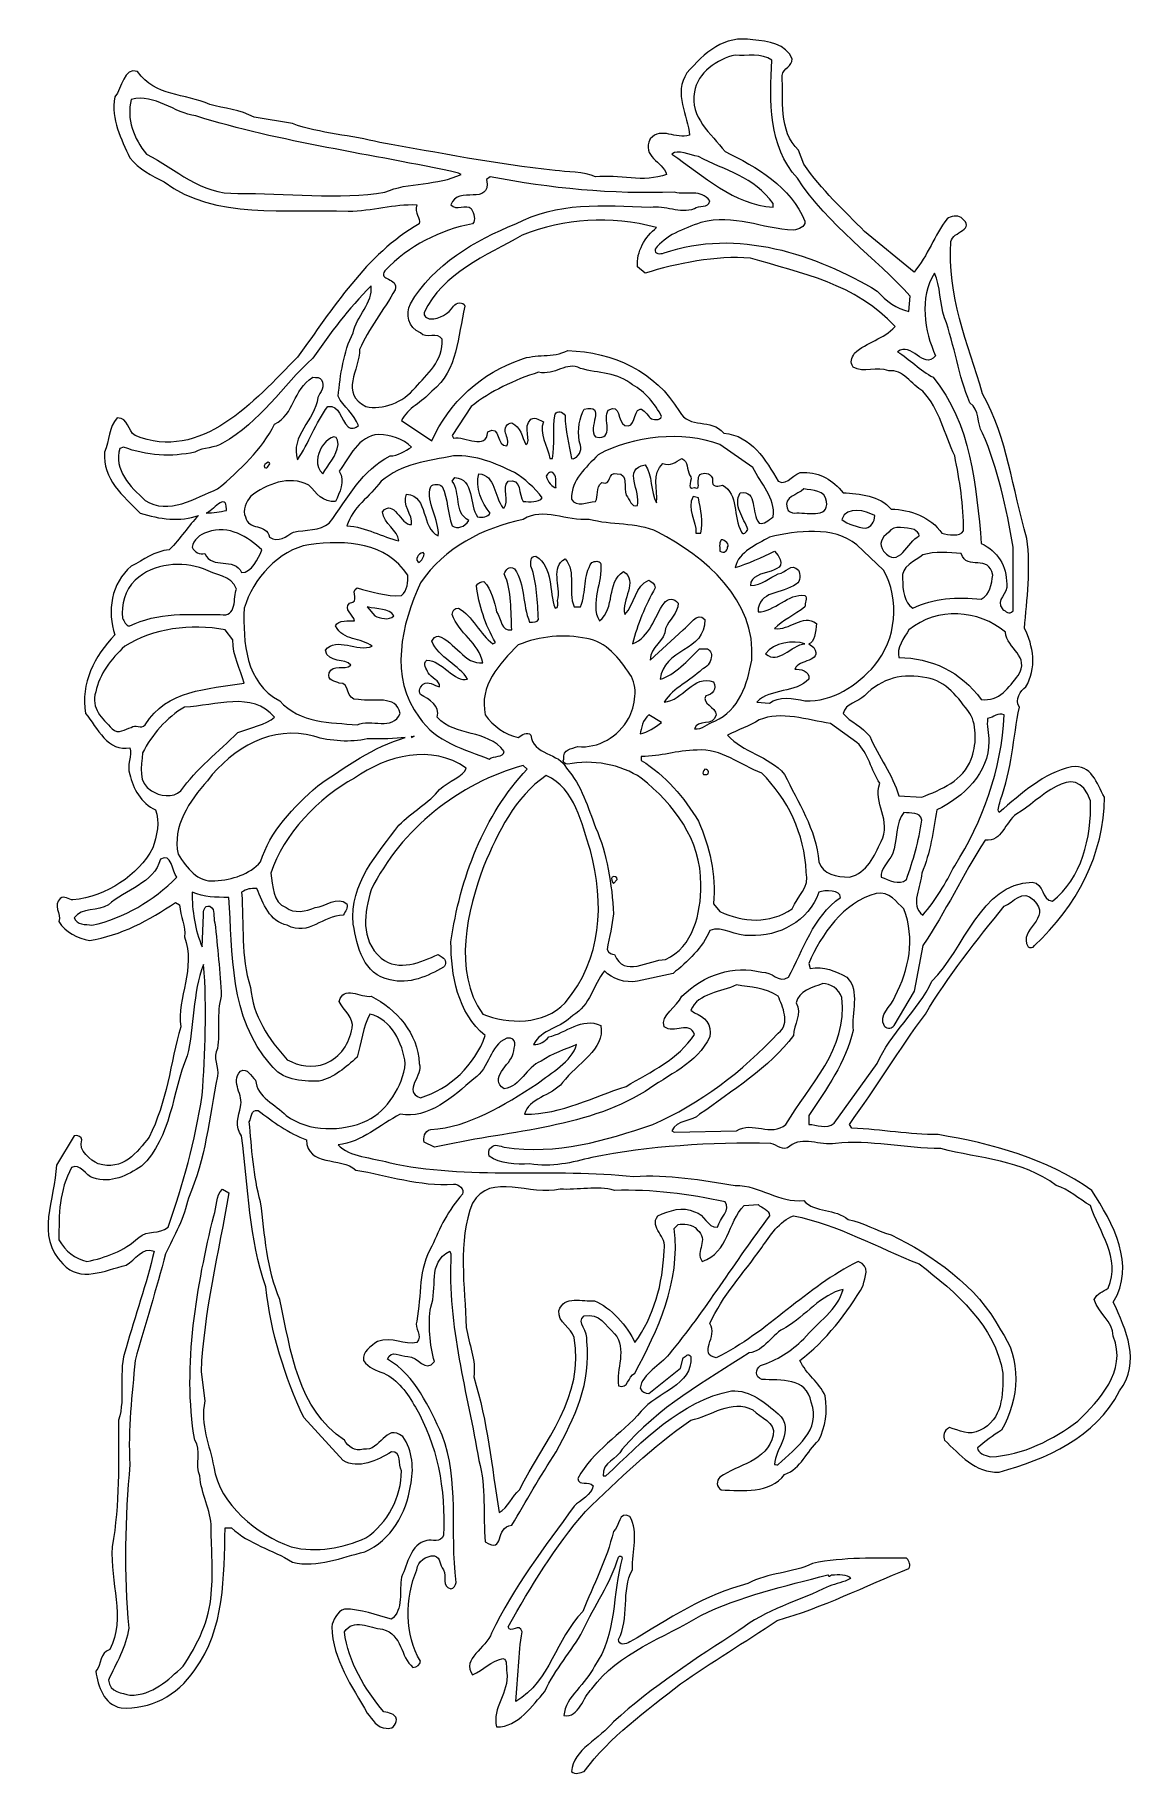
# Model space of a CAD drawing. Header units: centimetres. Extents: x -8 to 1.8, y -6.1 to 9.2.
import ezdxf

# ---------------------------------------------------------------- set-up
doc = ezdxf.new("R2010")
doc.units = ezdxf.units.CM
doc.header["$MEASUREMENT"] = 0
doc.layers.add('layer 1', color=7, linetype='Continuous')

msp = doc.modelspace()

# ---------------------------------------------------------------- linework, layer by layer
at = {"layer": 'layer 1', "color": 22, "lineweight": 9}
for points, knots in [([(-1.30273, 8.99407), (-1.30273, 8.92718), (-1.38078, 8.91603), (-1.39193, 8.84914), (-1.39193, 8.84914), (-1.38078, 8.6485), (-1.42536, 8.35869), (-1.24703, 8.19148), (-1.24703, 8.19148), (-1.24703, 8.19148), (-1.20241, 8.06889), (-1.20241, 8.06889), (-1.20241, 8.06889), (-1.04639, 7.84594), (-0.84575, 7.65646), (-0.66738, 7.47812), (-0.66738, 7.47812), (-0.66738, 7.47812), (-0.23268, 7.12143), (-0.23268, 7.12143), (-0.23268, 7.12143), (-0.11005, 7.26633), (-0.05431, 7.44466), (0.05713, 7.5896), (0.05713, 7.5896), (0.09059, 7.61187), (0.14633, 7.62303), (0.17976, 7.60072), (0.17976, 7.60072), (0.32466, 7.48928), (0.10174, 7.47812), (0.09059, 7.38896), (0.09059, 7.38896), (0.05713, 6.92079), (0.23549, 6.4972), (0.36924, 6.05134), (0.36924, 6.05134), (0.59219, 5.65006), (0.62562, 5.2265), (0.75937, 4.78064), (0.75937, 4.78064), (0.79283, 4.51311), (0.75937, 4.24558), (0.73709, 3.9892), (0.73709, 3.9892), (0.81511, 3.8443), (0.84857, 3.63251), (0.74825, 3.47648), (0.74825, 3.47648), (0.70366, 3.44302), (0.64793, 3.36501), (0.69251, 3.29812), (0.69251, 3.29812), (0.63677, 3.03059), (0.62562, 2.74078), (0.5253, 2.48441), (0.5253, 2.48441), (0.5253, 2.45098), (0.49187, 2.39524), (0.51415, 2.37297), (0.51415, 2.37297), (0.71479, 2.54014), (0.9043, 2.71851), (1.14953, 2.77424), (1.14953, 2.77424), (1.32786, 2.79652), (1.37244, 2.62931), (1.43933, 2.50671), (1.43933, 2.50671), (1.43933, 2.00515), (1.19411, 1.54813), (0.82626, 1.20259), (0.82626, 1.20259), (0.81511, 1.18028), (0.78168, 1.18028), (0.77052, 1.19144), (0.77052, 1.19144), (0.6702, 1.34749), (0.99347, 1.43666), (0.81511, 1.60387), (0.81511, 1.60387), (0.72594, 1.70419), (0.63677, 1.58156), (0.55873, 1.54813), (0.55873, 1.54813), (0.32466, 1.25833), (0.05713, 0.9239), (-0.13236, 0.60067), (-0.13236, 0.60067), (-0.36642, 0.28856), (-0.56706, -0.04583), (-0.80113, -0.3691), (-0.80113, -0.3691), (-0.80113, -0.3691), (-0.77886, -0.40253), (-0.77886, -0.40253), (-0.77886, -0.40253), (-0.51133, -0.41368), (-0.27726, -0.45827), (-0.02088, -0.45827), (-0.02088, -0.45827), (0.44729, -0.53631), (0.93773, -0.67006), (1.32786, -0.94871), (1.32786, -0.94871), (1.51734, -1.23855), (1.71798, -1.60637), (1.51734, -1.92963), (1.51734, -1.92963), (1.62882, -2.17486), (1.76257, -2.45351), (1.57308, -2.70988), (1.57308, -2.70988), (1.36129, -3.12232), (0.92658, -3.3118), (0.51415, -3.42328), (0.51415, -3.42328), (0.30238, -3.43443), (0.1686, -3.26722), (0.03485, -3.14462), (0.03485, -3.14462), (0.0237, -3.11116), (0.0237, -3.05543), (0.07944, -3.03315), (0.07944, -3.03315), (0.15745, -3.05543), (0.25777, -3.11116), (0.34697, -3.05543), (0.34697, -3.05543), (0.54761, -2.96626), (0.54761, -2.74335), (0.54761, -2.55383), (0.54761, -2.55383), (0.48072, -2.14143), (0.13517, -1.84044), (-0.18809, -1.59521), (-0.18809, -1.59521), (-0.55591, -1.45031), (-0.90145, -1.24967), (-1.29161, -1.17166), (-1.29161, -1.17166), (-1.41421, -1.21624), (-1.50337, -1.34999), (-1.57026, -1.45031), (-1.57026, -1.45031), (-1.73747, -1.68441), (-1.91581, -1.8739), (-2.02728, -2.11912), (-2.02728, -2.11912), (-1.94927, -2.23059), (-2.13875, -2.38665), (-1.97154, -2.42008), (-1.97154, -2.42008), (-1.51453, -2.19713), (-1.18014, -1.79585), (-0.72312, -1.57294), (-0.72312, -1.57294), (-0.61165, -1.61752), (-0.66738, -1.70669), (-0.67854, -1.78473), (-0.67854, -1.78473), (-0.81229, -2.0188), (-1.01293, -2.27518), (-1.23587, -2.44235), (-1.23587, -2.44235), (-1.18014, -2.56498), (-1.06866, -2.63187), (-1.01293, -2.75447), (-1.01293, -2.75447), (-0.99065, -2.89937), (-1.01293, -3.022), (-1.06866, -3.14462), (-1.06866, -3.14462), (-1.18014, -3.24494), (-1.22472, -3.38985), (-1.36962, -3.44558), (-1.36962, -3.44558), (-1.50337, -3.61276), (-1.73747, -3.59049), (-1.92696, -3.57933), (-1.92696, -3.57933), (-1.97154, -3.55703), (-1.97154, -3.50129), (-1.93811, -3.46786), (-1.93811, -3.46786), (-1.78206, -3.35639), (-1.52568, -3.33411), (-1.46994, -3.10001), (-1.46994, -3.10001), (-1.44767, -2.97741), (-1.58142, -2.95511), (-1.64831, -2.87709), (-1.64831, -2.87709), (-1.83779, -2.77678), (-2.01613, -2.93283), (-2.19449, -2.96626), (-2.19449, -2.96626), (-2.52888, -3.20033), (-2.82984, -3.49017), (-3.11964, -3.76882), (-3.11964, -3.76882), (-3.38714, -4.08093), (-3.59894, -4.42648), (-3.79957, -4.78317), (-3.79957, -4.78317), (-3.77727, -4.85003), (-3.69926, -4.73859), (-3.67695, -4.82775), (-3.67695, -4.82775), (-3.71041, -5.01724), (-3.71041, -5.24019), (-3.73268, -5.44083), (-3.73268, -5.44083), (-3.42057, -5.25131), (-3.38714, -4.89465), (-3.14195, -4.64939), (-3.14195, -4.64939), (-3.05278, -4.41532), (-2.93016, -4.19241), (-2.87442, -3.94718), (-2.87442, -3.94718), (-2.81868, -3.90257), (-2.82984, -3.75767), (-2.72952, -3.8134), (-2.72952, -3.8134), (-2.65151, -3.95831), (-2.70721, -4.11436), (-2.70721, -4.28157), (-2.70721, -4.28157), (-2.80753, -4.4599), (-2.72952, -4.71628), (-2.82984, -4.89465), (-2.82984, -4.89465), (-2.82984, -4.95035), (-2.76295, -4.93923), (-2.72952, -4.91692), (-2.72952, -4.91692), (-2.39513, -4.71628), (-2.06071, -4.49337), (-1.69289, -4.40417), (-1.69289, -4.40417), (-1.51453, -4.30385), (-1.30273, -4.315), (-1.1244, -4.22584), (-1.1244, -4.22584), (-0.84575, -4.1701), (-0.57822, -4.18125), (-0.29953, -4.18125), (-0.29953, -4.18125), (-0.26611, -4.21468), (-0.26611, -4.23699), (-0.27726, -4.27042), (-0.27726, -4.27042), (-0.66738, -4.42648), (-1.03523, -4.61596), (-1.43651, -4.72743), (-1.43651, -4.72743), (-1.71517, -4.91692), (-2.01613, -5.09528), (-2.28366, -5.28477), (-2.28366, -5.28477), (-2.58461, -5.51884), (-2.90785, -5.75291), (-3.1308, -6.0539), (-3.1308, -6.0539), (-3.16423, -6.06502), (-3.20881, -6.08733), (-3.24227, -6.0539), (-3.24227, -6.0539), (-3.23112, -5.86438), (-2.98589, -5.76406), (-2.87442, -5.61916), (-2.87442, -5.61916), (-2.52888, -5.30705), (-2.14991, -5.06182), (-1.7709, -4.8166), (-1.7709, -4.8166), (-1.53683, -4.62712), (-1.24703, -4.56022), (-0.9795, -4.42648), (-0.9795, -4.42648), (-0.91261, -4.40417), (-0.85687, -4.39305), (-0.79001, -4.35959), (-0.79001, -4.35959), (-0.82344, -4.315), (-0.89033, -4.32616), (-0.95719, -4.32616), (-0.95719, -4.32616), (-0.96834, -4.33731), (-0.9795, -4.34843), (-0.99065, -4.32616), (-0.99065, -4.32616), (-1.36962, -4.42648), (-1.75975, -4.51564), (-2.10529, -4.68285), (-2.10529, -4.68285), (-2.42856, -4.88349), (-2.82984, -5.00609), (-3.06391, -5.32935), (-3.06391, -5.32935), (-3.14195, -5.39624), (-3.17538, -5.58573), (-3.30913, -5.56342), (-3.30913, -5.56342), (-3.29801, -5.39624), (-3.10849, -5.28477), (-3.04163, -5.12871), (-3.04163, -5.12871), (-2.84099, -4.86118), (-2.88557, -4.48221), (-2.79641, -4.18125), (-2.79641, -4.18125), (-2.79641, -4.15895), (-2.81868, -4.15895), (-2.82984, -4.1701), (-2.82984, -4.1701), (-2.89673, -4.40417), (-3.04163, -4.59369), (-3.14195, -4.8166), (-3.14195, -4.8166), (-3.24227, -5.00609), (-3.38714, -5.15099), (-3.47631, -5.35163), (-3.47631, -5.35163), (-3.58778, -5.47426), (-3.71041, -5.66374), (-3.89989, -5.66374), (-3.89989, -5.66374), (-3.94448, -5.49656), (-3.78842, -5.36278), (-3.81073, -5.18445), (-3.81073, -5.18445), (-3.82185, -5.13987), (-3.79957, -5.07298), (-3.84416, -5.06182), (-3.84416, -5.06182), (-3.95563, -5.08413), (-4.01134, -5.16214), (-4.11169, -5.20673), (-4.11169, -5.20673), (-4.21201, -5.06182), (-3.98906, -4.97266), (-3.94448, -4.83891), (-3.94448, -4.83891), (-3.75499, -4.43763), (-3.47631, -4.08093), (-3.21996, -3.72424), (-3.21996, -3.72424), (-3.16423, -3.6685), (-3.06391, -3.62392), (-3.05278, -3.54587), (-3.05278, -3.54587), (-3.09737, -3.49017), (-3.17538, -3.55703), (-3.18653, -3.47901), (-3.18653, -3.47901), (-3.05278, -3.23379), (-2.80753, -3.10001), (-2.6292, -2.88825), (-2.6292, -2.88825), (-2.49545, -2.72104), (-2.17218, -2.6653), (-2.19449, -2.40893), (-2.19449, -2.40893), (-2.21676, -2.3755), (-2.23907, -2.40893), (-2.26135, -2.42008), (-2.26135, -2.42008), (-2.26135, -2.42008), (-2.28366, -2.50924), (-2.28366, -2.50924), (-2.28366, -2.50924), (-2.28366, -2.50924), (-2.56231, -2.73219), (-2.56231, -2.73219), (-2.56231, -2.73219), (-2.59577, -2.73219), (-2.61804, -2.72104), (-2.64035, -2.68761), (-2.64035, -2.68761), (-2.61804, -2.55383), (-2.46199, -2.48697), (-2.38398, -2.38665), (-2.38398, -2.38665), (-2.07186, -2.00765), (-1.80433, -1.57294), (-1.50337, -1.17166), (-1.50337, -1.17166), (-1.50337, -1.11592), (-1.57026, -1.10477), (-1.60369, -1.07134), (-1.60369, -1.07134), (-1.60369, -1.07134), (-1.72632, -1.08249), (-1.72632, -1.08249), (-1.72632, -1.08249), (-1.87122, -1.22739), (-1.86007, -1.49489), (-2.09417, -1.57294), (-2.09417, -1.57294), (-2.16103, -1.48377), (-2.02728, -1.38345), (-2.13875, -1.29425), (-2.13875, -1.29425), (-2.18334, -1.23855), (-2.26135, -1.23855), (-2.30593, -1.24967), (-2.30593, -1.24967), (-2.30593, -1.24967), (-2.33939, -1.28313), (-2.33939, -1.28313), (-2.33939, -1.28313), (-2.28366, -1.76242), (-2.4843, -2.17486), (-2.68493, -2.55383), (-2.68493, -2.55383), (-2.75183, -2.58729), (-2.74067, -2.69873), (-2.82984, -2.6653), (-2.82984, -2.6653), (-2.85214, -2.5204), (-2.75183, -2.34203), (-2.86327, -2.20829), (-2.86327, -2.20829), (-2.94131, -2.14143), (-2.99705, -2.0188), (-3.1308, -2.05223), (-3.1308, -2.05223), (-3.20881, -2.10797), (-3.08621, -2.18601), (-3.10849, -2.27518), (-3.10849, -2.27518), (-3.06391, -2.63187), (-3.21996, -2.95511), (-3.37599, -3.24494), (-3.37599, -3.24494), (-3.52089, -3.46786), (-3.64352, -3.67965), (-3.76611, -3.89145), (-3.76611, -3.89145), (-3.92217, -3.90257), (-3.82185, -4.14782), (-4.00021, -4.03635), (-4.00021, -4.03635), (-4.02249, -3.80225), (-3.98906, -3.55703), (-4.05595, -3.32296), (-4.05595, -3.32296), (-4.15627, -2.72104), (-4.3346, -2.15255), (-4.30117, -1.50605), (-4.30117, -1.50605), (-4.30117, -1.50605), (-4.31233, -1.48377), (-4.31233, -1.48377), (-4.31233, -1.48377), (-4.51294, -1.58409), (-4.41265, -1.80701), (-4.47951, -1.97422), (-4.47951, -1.97422), (-4.50181, -2.11912), (-4.49066, -2.30861), (-4.44608, -2.45351), (-4.44608, -2.45351), (-4.52409, -2.55383), (-4.59098, -2.40893), (-4.68015, -2.40893), (-4.68015, -2.40893), (-4.74704, -2.40893), (-4.82505, -2.34203), (-4.85851, -2.43123), (-4.85851, -2.43123), (-4.61329, -2.57614), (-4.49066, -2.85479), (-4.37919, -3.10001), (-4.37919, -3.10001), (-4.22313, -3.50129), (-4.31233, -3.93603), (-4.25659, -4.39305), (-4.25659, -4.39305), (-4.25659, -4.41532), (-4.27887, -4.44875), (-4.30117, -4.44875), (-4.30117, -4.44875), (-4.39034, -4.42648), (-4.3346, -4.34843), (-4.36803, -4.28157), (-4.36803, -4.28157), (-4.40149, -4.23699), (-4.39034, -4.18125), (-4.44608, -4.15895), (-4.44608, -4.15895), (-4.52409, -4.15895), (-4.59098, -4.20353), (-4.60213, -4.28157), (-4.60213, -4.28157), (-4.70245, -4.5268), (-4.71361, -4.86118), (-4.56867, -5.08413), (-4.56867, -5.08413), (-4.56867, -5.11756), (-4.60213, -5.13987), (-4.63556, -5.13987), (-4.63556, -5.13987), (-4.74704, -5.05067), (-4.72473, -4.85003), (-4.90309, -4.80545), (-4.90309, -4.80545), (-5.01453, -4.79433), (-5.15947, -4.70513), (-5.23748, -4.82775), (-5.23748, -4.82775), (-5.20405, -5.09528), (-5.05915, -5.32935), (-4.89194, -5.52999), (-4.89194, -5.52999), (-4.84736, -5.54115), (-4.79162, -5.54115), (-4.78047, -5.59688), (-4.78047, -5.59688), (-4.78047, -5.65259), (-4.82505, -5.68605), (-4.86963, -5.6749), (-4.86963, -5.6749), (-4.94768, -5.6749), (-4.99226, -5.59688), (-5.03684, -5.54115), (-5.03684, -5.54115), (-5.17059, -5.30705), (-5.3378, -5.07298), (-5.34896, -4.78317), (-5.34896, -4.78317), (-5.3378, -4.72743), (-5.30437, -4.64939), (-5.23748, -4.62712), (-5.23748, -4.62712), (-5.09258, -4.62712), (-4.95883, -4.68285), (-4.82505, -4.71628), (-4.82505, -4.71628), (-4.71361, -4.63827), (-4.75819, -4.4599), (-4.73588, -4.34843), (-4.73588, -4.34843), (-4.68015, -4.22584), (-4.65787, -4.05863), (-4.51294, -4.0252), (-4.51294, -4.0252), (-4.46835, -4.01404), (-4.39034, -4.04747), (-4.36803, -3.98061), (-4.36803, -3.98061), (-4.34576, -3.56818), (-4.42377, -3.17805), (-4.61329, -2.85479), (-4.61329, -2.85479), (-4.68015, -2.73219), (-4.76931, -2.60956), (-4.89194, -2.55383), (-4.89194, -2.55383), (-4.95883, -2.53155), (-5.02569, -2.50924), (-5.07027, -2.44235), (-5.07027, -2.44235), (-5.08143, -2.36434), (-5.00341, -2.31976), (-4.94768, -2.27518), (-4.94768, -2.27518), (-4.81393, -2.23059), (-4.71361, -2.30861), (-4.60213, -2.28633), (-4.60213, -2.28633), (-4.5464, -2.21944), (-4.62441, -2.1637), (-4.60213, -2.09681), (-4.60213, -2.09681), (-4.55755, -1.86274), (-4.59098, -1.63983), (-4.46835, -1.43916), (-4.46835, -1.43916), (-4.40149, -1.28313), (-4.32345, -1.11592), (-4.20085, -0.98217), (-4.20085, -0.98217), (-4.17855, -0.93756), (-4.23428, -0.89297), (-4.27887, -0.89297), (-4.27887, -0.89297), (-4.57983, -0.91528), (-4.85851, -0.81496), (-5.13716, -0.77038), (-5.13716, -0.77038), (-5.27091, -0.64775), (-5.56075, -0.74807), (-5.57187, -0.50285), (-5.57187, -0.50285), (-5.72793, -0.44711), (-5.86171, -0.34679), (-5.99546, -0.24647), (-5.99546, -0.24647), (-6.06235, -0.23535), (-6.05119, -0.31336), (-6.07347, -0.34679), (-6.07347, -0.34679), (-6.05119, -0.56974), (-6.04004, -0.82612), (-5.97315, -1.04903), (-5.97315, -1.04903), (-5.93972, -1.33884), (-5.91741, -1.63983), (-5.80597, -1.90733), (-5.80597, -1.90733), (-5.70565, -2.36434), (-5.64991, -2.86594), (-5.23748, -3.14462), (-5.23748, -3.14462), (-5.20405, -3.20033), (-5.14832, -3.24494), (-5.07027, -3.22264), (-5.07027, -3.22264), (-4.91425, -3.24494), (-4.88079, -2.98857), (-4.72473, -3.11116), (-4.72473, -3.11116), (-4.63556, -3.23379), (-4.62441, -3.40097), (-4.65787, -3.54587), (-4.65787, -3.54587), (-4.6913, -3.77997), (-4.82505, -4.0252), (-5.05915, -4.12552), (-5.05915, -4.12552), (-5.25979, -4.1701), (-5.47155, -4.27042), (-5.6945, -4.21468), (-5.6945, -4.21468), (-5.87283, -4.10321), (-6.07347, -4.05863), (-6.22953, -3.91372), (-6.22953, -3.91372), (-6.22953, -3.91372), (-6.28526, -3.91372), (-6.28526, -3.91372), (-6.28526, -3.91372), (-6.29642, -4.34843), (-6.28526, -4.79433), (-6.55279, -5.16214), (-6.55279, -5.16214), (-6.70885, -5.39624), (-6.94292, -5.50769), (-7.1993, -5.49656), (-7.1993, -5.49656), (-7.35535, -5.4631), (-7.39994, -5.30705), (-7.42221, -5.1733), (-7.42221, -5.1733), (-7.36651, -5.11756), (-7.38878, -5.00609), (-7.29962, -4.98381), (-7.29962, -4.98381), (-7.15471, -4.70513), (-7.29962, -4.39305), (-7.27731, -4.08093), (-7.27731, -4.08093), (-7.21045, -3.69081), (-7.22157, -3.34523), (-7.22157, -2.96626), (-7.22157, -2.96626), (-7.15471, -2.76562), (-7.23272, -2.54271), (-7.15471, -2.33091), (-7.15471, -2.33091), (-7.07667, -2.05223), (-6.97635, -1.77358), (-6.90949, -1.48377), (-6.90949, -1.48377), (-7.00981, -1.43916), (-7.07667, -1.56178), (-7.15471, -1.60637), (-7.15471, -1.60637), (-7.3442, -1.65095), (-7.55599, -1.76242), (-7.71205, -1.59521), (-7.71205, -1.59521), (-7.95727, -1.34999), (-7.77891, -1.02675), (-7.76778, -0.7258), (-7.76778, -0.7258), (-7.76778, -0.7258), (-7.61173, -0.46942), (-7.61173, -0.46942), (-7.61173, -0.46942), (-7.57827, -0.45827), (-7.54484, -0.48057), (-7.54484, -0.50285), (-7.54484, -0.50285), (-7.57827, -0.60317), (-7.46683, -0.68121), (-7.39994, -0.71464), (-7.39994, -0.71464), (-7.18814, -0.78153), (-7.05439, -0.61432), (-6.95407, -0.48057), (-6.95407, -0.48057), (-6.79802, -0.17961), (-6.76459, 0.17708), (-6.67539, 0.4892), (-6.67539, 0.4892), (-6.70885, 0.74557), (-6.54164, 1.00195), (-6.64196, 1.2806), (-6.64196, 1.2806), (-6.63081, 1.3698), (-6.67539, 1.45897), (-6.68654, 1.55928), (-6.68654, 1.55928), (-6.68654, 1.55928), (-6.71997, 1.58156), (-6.71997, 1.58156), (-6.71997, 1.58156), (-6.95407, 1.4255), (-7.1993, 1.29175), (-7.47795, 1.24717), (-7.47795, 1.24717), (-7.57827, 1.26945), (-7.68974, 1.31406), (-7.74548, 1.41438), (-7.74548, 1.41438), (-7.72317, 1.48124), (-7.80121, 1.55928), (-7.73432, 1.61502), (-7.73432, 1.61502), (-7.70089, 1.64845), (-7.65631, 1.60387), (-7.62285, 1.60387), (-7.62285, 1.60387), (-7.32189, 1.6373), (-7.05439, 1.81566), (-6.92061, 2.06088), (-6.92061, 2.06088), (-6.88718, 2.1612), (-6.85375, 2.29492), (-6.89834, 2.39524), (-6.89834, 2.39524), (-7.02093, 2.45098), (-7.09898, 2.58473), (-7.12125, 2.70735), (-7.12125, 2.70735), (-7.15471, 2.78537), (-7.09898, 2.87456), (-7.12125, 2.94142), (-7.12125, 2.94142), (-7.31077, 2.89684), (-7.41109, 3.11979), (-7.51141, 3.24238), (-7.51141, 3.24238), (-7.55599, 3.50991), (-7.43336, 3.74398), (-7.25503, 3.93347), (-7.25503, 3.93347), (-7.32189, 4.13411), (-7.28846, 4.39048), (-7.11013, 4.53539), (-7.11013, 4.53539), (-6.99866, 4.59112), (-6.90949, 4.66917), (-6.77571, 4.68032), (-6.77571, 4.68032), (-6.67539, 4.78064), (-6.60853, 4.89208), (-6.51933, 4.98128), (-6.51933, 4.98128), (-6.67539, 4.92554), (-6.86491, 4.94782), (-7.03209, 5.00356), (-7.03209, 5.00356), (-7.17699, 5.14846), (-7.36651, 5.30452), (-7.3442, 5.53859), (-7.3442, 5.53859), (-7.29962, 5.63891), (-7.31077, 5.76153), (-7.23272, 5.83954), (-7.23272, 5.83954), (-7.1324, 5.83954), (-7.14356, 5.7281), (-7.07667, 5.68349), (-7.07667, 5.68349), (-6.49706, 5.44942), (-6.02889, 5.98448), (-5.64991, 6.37461), (-5.64991, 6.37461), (-5.3378, 6.79816), (-5.048, 7.27748), (-4.57983, 7.54498), (-4.57983, 7.54498), (-4.56867, 7.60072), (-4.62441, 7.63418), (-4.60213, 7.71219), (-4.60213, 7.71219), (-4.80277, 7.72335), (-4.99226, 7.65646), (-5.20405, 7.65646), (-5.20405, 7.65646), (-5.75023, 7.67876), (-6.37443, 7.57844), (-6.82029, 7.91283), (-6.82029, 7.91283), (-6.93177, 7.96857), (-7.04324, 8.02431), (-7.12125, 8.12463), (-7.12125, 8.12463), (-7.1993, 8.29184), (-7.28846, 8.45901), (-7.25503, 8.65965), (-7.25503, 8.65965), (-7.18814, 8.7377), (-7.17699, 8.92718), (-7.05439, 8.8826), (-7.05439, 8.8826), (-6.89834, 8.65965), (-6.64196, 8.69308), (-6.41901, 8.59276), (-6.41901, 8.59276), (-6.29642, 8.55933), (-6.15151, 8.54818), (-6.02889, 8.48132), (-6.02889, 8.48132), (-6.02889, 8.48132), (-5.6945, 8.42558), (-5.6945, 8.42558), (-5.6945, 8.42558), (-5.44928, 8.33642), (-5.17059, 8.32526), (-4.92537, 8.25837), (-4.92537, 8.25837), (-4.40149, 8.16921), (-3.91105, 8.06889), (-3.38714, 8.01315), (-3.38714, 8.01315), (-3.28685, 8.002), (-3.1308, 8.002), (-3.03048, 7.95742), (-3.03048, 7.95742), (-2.82984, 7.97972), (-2.60689, 7.90168), (-2.40625, 7.97972), (-2.40625, 7.97972), (-2.43971, 8.09116), (-2.6292, 8.13578), (-2.55119, 8.29184), (-2.55119, 8.29184), (-2.45087, 8.40328), (-2.32824, 8.28068), (-2.20561, 8.32526), (-2.20561, 8.32526), (-2.21676, 8.49248), (-2.35055, 8.69308), (-2.22792, 8.87145), (-2.22792, 8.87145), (-2.07186, 9.04978), (-1.90468, 9.20584), (-1.64831, 9.16125), (-1.64831, 9.16125), (-1.51453, 9.1501), (-1.35847, 9.12782), (-1.30273, 8.99407)], [0, 0, 0, 0, 0.00460829, 0.00460829, 0.00460829, 0.00460829, 0.00921659, 0.00921659, 0.00921659, 0.00921659, 0.01382488, 0.01382488, 0.01382488, 0.01382488, 0.01843318, 0.01843318, 0.01843318, 0.01843318, 0.02304147, 0.02304147, 0.02304147, 0.02304147, 0.02764977, 0.02764977, 0.02764977, 0.02764977, 0.03225806, 0.03225806, 0.03225806, 0.03225806, 0.03686636, 0.03686636, 0.03686636, 0.03686636, 0.04147465, 0.04147465, 0.04147465, 0.04147465, 0.04608295, 0.04608295, 0.04608295, 0.04608295, 0.05069124, 0.05069124, 0.05069124, 0.05069124, 0.05529954, 0.05529954, 0.05529954, 0.05529954, 0.05990783, 0.05990783, 0.05990783, 0.05990783, 0.06451613, 0.06451613, 0.06451613, 0.06451613, 0.06912442, 0.06912442, 0.06912442, 0.06912442, 0.07373272, 0.07373272, 0.07373272, 0.07373272, 0.07834101, 0.07834101, 0.07834101, 0.07834101, 0.08294931, 0.08294931, 0.08294931, 0.08294931, 0.0875576, 0.0875576, 0.0875576, 0.0875576, 0.0921659, 0.0921659, 0.0921659, 0.0921659, 0.09677419, 0.09677419, 0.09677419, 0.09677419, 0.10138249, 0.10138249, 0.10138249, 0.10138249, 0.10599078, 0.10599078, 0.10599078, 0.10599078, 0.11059908, 0.11059908, 0.11059908, 0.11059908, 0.11520737, 0.11520737, 0.11520737, 0.11520737, 0.11981567, 0.11981567, 0.11981567, 0.11981567, 0.12442396, 0.12442396, 0.12442396, 0.12442396, 0.12903226, 0.12903226, 0.12903226, 0.12903226, 0.13364055, 0.13364055, 0.13364055, 0.13364055, 0.13824885, 0.13824885, 0.13824885, 0.13824885, 0.14285714, 0.14285714, 0.14285714, 0.14285714, 0.14746544, 0.14746544, 0.14746544, 0.14746544, 0.15207373, 0.15207373, 0.15207373, 0.15207373, 0.15668203, 0.15668203, 0.15668203, 0.15668203, 0.16129032, 0.16129032, 0.16129032, 0.16129032, 0.16589862, 0.16589862, 0.16589862, 0.16589862, 0.17050691, 0.17050691, 0.17050691, 0.17050691, 0.17511521, 0.17511521, 0.17511521, 0.17511521, 0.1797235, 0.1797235, 0.1797235, 0.1797235, 0.1843318, 0.1843318, 0.1843318, 0.1843318, 0.18894009, 0.18894009, 0.18894009, 0.18894009, 0.19354839, 0.19354839, 0.19354839, 0.19354839, 0.19815668, 0.19815668, 0.19815668, 0.19815668, 0.20276498, 0.20276498, 0.20276498, 0.20276498, 0.20737327, 0.20737327, 0.20737327, 0.20737327, 0.21198157, 0.21198157, 0.21198157, 0.21198157, 0.21658986, 0.21658986, 0.21658986, 0.21658986, 0.22119816, 0.22119816, 0.22119816, 0.22119816, 0.22580645, 0.22580645, 0.22580645, 0.22580645, 0.23041475, 0.23041475, 0.23041475, 0.23041475, 0.23502304, 0.23502304, 0.23502304, 0.23502304, 0.23963134, 0.23963134, 0.23963134, 0.23963134, 0.24423963, 0.24423963, 0.24423963, 0.24423963, 0.24884793, 0.24884793, 0.24884793, 0.24884793, 0.25345622, 0.25345622, 0.25345622, 0.25345622, 0.25806452, 0.25806452, 0.25806452, 0.25806452, 0.26267281, 0.26267281, 0.26267281, 0.26267281, 0.26728111, 0.26728111, 0.26728111, 0.26728111, 0.2718894, 0.2718894, 0.2718894, 0.2718894, 0.2764977, 0.2764977, 0.2764977, 0.2764977, 0.28110599, 0.28110599, 0.28110599, 0.28110599, 0.28571429, 0.28571429, 0.28571429, 0.28571429, 0.29032258, 0.29032258, 0.29032258, 0.29032258, 0.29493088, 0.29493088, 0.29493088, 0.29493088, 0.29953917, 0.29953917, 0.29953917, 0.29953917, 0.30414747, 0.30414747, 0.30414747, 0.30414747, 0.30875576, 0.30875576, 0.30875576, 0.30875576, 0.31336406, 0.31336406, 0.31336406, 0.31336406, 0.31797235, 0.31797235, 0.31797235, 0.31797235, 0.32258065, 0.32258065, 0.32258065, 0.32258065, 0.32718894, 0.32718894, 0.32718894, 0.32718894, 0.33179724, 0.33179724, 0.33179724, 0.33179724, 0.33640553, 0.33640553, 0.33640553, 0.33640553, 0.34101382, 0.34101382, 0.34101382, 0.34101382, 0.34562212, 0.34562212, 0.34562212, 0.34562212, 0.35023041, 0.35023041, 0.35023041, 0.35023041, 0.35483871, 0.35483871, 0.35483871, 0.35483871, 0.359447, 0.359447, 0.359447, 0.359447, 0.3640553, 0.3640553, 0.3640553, 0.3640553, 0.36866359, 0.36866359, 0.36866359, 0.36866359, 0.37327189, 0.37327189, 0.37327189, 0.37327189, 0.37788018, 0.37788018, 0.37788018, 0.37788018, 0.38248848, 0.38248848, 0.38248848, 0.38248848, 0.38709677, 0.38709677, 0.38709677, 0.38709677, 0.39170507, 0.39170507, 0.39170507, 0.39170507, 0.39631336, 0.39631336, 0.39631336, 0.39631336, 0.40092166, 0.40092166, 0.40092166, 0.40092166, 0.40552995, 0.40552995, 0.40552995, 0.40552995, 0.41013825, 0.41013825, 0.41013825, 0.41013825, 0.41474654, 0.41474654, 0.41474654, 0.41474654, 0.41935484, 0.41935484, 0.41935484, 0.41935484, 0.42396313, 0.42396313, 0.42396313, 0.42396313, 0.42857143, 0.42857143, 0.42857143, 0.42857143, 0.43317972, 0.43317972, 0.43317972, 0.43317972, 0.43778802, 0.43778802, 0.43778802, 0.43778802, 0.44239631, 0.44239631, 0.44239631, 0.44239631, 0.44700461, 0.44700461, 0.44700461, 0.44700461, 0.4516129, 0.4516129, 0.4516129, 0.4516129, 0.4562212, 0.4562212, 0.4562212, 0.4562212, 0.46082949, 0.46082949, 0.46082949, 0.46082949, 0.46543779, 0.46543779, 0.46543779, 0.46543779, 0.47004608, 0.47004608, 0.47004608, 0.47004608, 0.47465438, 0.47465438, 0.47465438, 0.47465438, 0.47926267, 0.47926267, 0.47926267, 0.47926267, 0.48387097, 0.48387097, 0.48387097, 0.48387097, 0.48847926, 0.48847926, 0.48847926, 0.48847926, 0.49308756, 0.49308756, 0.49308756, 0.49308756, 0.49769585, 0.49769585, 0.49769585, 0.49769585, 0.50230415, 0.50230415, 0.50230415, 0.50230415, 0.50691244, 0.50691244, 0.50691244, 0.50691244, 0.51152074, 0.51152074, 0.51152074, 0.51152074, 0.51612903, 0.51612903, 0.51612903, 0.51612903, 0.52073733, 0.52073733, 0.52073733, 0.52073733, 0.52534562, 0.52534562, 0.52534562, 0.52534562, 0.52995392, 0.52995392, 0.52995392, 0.52995392, 0.53456221, 0.53456221, 0.53456221, 0.53456221, 0.53917051, 0.53917051, 0.53917051, 0.53917051, 0.5437788, 0.5437788, 0.5437788, 0.5437788, 0.5483871, 0.5483871, 0.5483871, 0.5483871, 0.55299539, 0.55299539, 0.55299539, 0.55299539, 0.55760369, 0.55760369, 0.55760369, 0.55760369, 0.56221198, 0.56221198, 0.56221198, 0.56221198, 0.56682028, 0.56682028, 0.56682028, 0.56682028, 0.57142857, 0.57142857, 0.57142857, 0.57142857, 0.57603687, 0.57603687, 0.57603687, 0.57603687, 0.58064516, 0.58064516, 0.58064516, 0.58064516, 0.58525346, 0.58525346, 0.58525346, 0.58525346, 0.58986175, 0.58986175, 0.58986175, 0.58986175, 0.59447005, 0.59447005, 0.59447005, 0.59447005, 0.59907834, 0.59907834, 0.59907834, 0.59907834, 0.60368664, 0.60368664, 0.60368664, 0.60368664, 0.60829493, 0.60829493, 0.60829493, 0.60829493, 0.61290323, 0.61290323, 0.61290323, 0.61290323, 0.61751152, 0.61751152, 0.61751152, 0.61751152, 0.62211982, 0.62211982, 0.62211982, 0.62211982, 0.62672811, 0.62672811, 0.62672811, 0.62672811, 0.63133641, 0.63133641, 0.63133641, 0.63133641, 0.6359447, 0.6359447, 0.6359447, 0.6359447, 0.640553, 0.640553, 0.640553, 0.640553, 0.64516129, 0.64516129, 0.64516129, 0.64516129, 0.64976959, 0.64976959, 0.64976959, 0.64976959, 0.65437788, 0.65437788, 0.65437788, 0.65437788, 0.65898618, 0.65898618, 0.65898618, 0.65898618, 0.66359447, 0.66359447, 0.66359447, 0.66359447, 0.66820276, 0.66820276, 0.66820276, 0.66820276, 0.67281106, 0.67281106, 0.67281106, 0.67281106, 0.67741935, 0.67741935, 0.67741935, 0.67741935, 0.68202765, 0.68202765, 0.68202765, 0.68202765, 0.68663594, 0.68663594, 0.68663594, 0.68663594, 0.69124424, 0.69124424, 0.69124424, 0.69124424, 0.69585253, 0.69585253, 0.69585253, 0.69585253, 0.70046083, 0.70046083, 0.70046083, 0.70046083, 0.70506912, 0.70506912, 0.70506912, 0.70506912, 0.70967742, 0.70967742, 0.70967742, 0.70967742, 0.71428571, 0.71428571, 0.71428571, 0.71428571, 0.71889401, 0.71889401, 0.71889401, 0.71889401, 0.7235023, 0.7235023, 0.7235023, 0.7235023, 0.7281106, 0.7281106, 0.7281106, 0.7281106, 0.73271889, 0.73271889, 0.73271889, 0.73271889, 0.73732719, 0.73732719, 0.73732719, 0.73732719, 0.74193548, 0.74193548, 0.74193548, 0.74193548, 0.74654378, 0.74654378, 0.74654378, 0.74654378, 0.75115207, 0.75115207, 0.75115207, 0.75115207, 0.75576037, 0.75576037, 0.75576037, 0.75576037, 0.76036866, 0.76036866, 0.76036866, 0.76036866, 0.76497696, 0.76497696, 0.76497696, 0.76497696, 0.76958525, 0.76958525, 0.76958525, 0.76958525, 0.77419355, 0.77419355, 0.77419355, 0.77419355, 0.77880184, 0.77880184, 0.77880184, 0.77880184, 0.78341014, 0.78341014, 0.78341014, 0.78341014, 0.78801843, 0.78801843, 0.78801843, 0.78801843, 0.79262673, 0.79262673, 0.79262673, 0.79262673, 0.79723502, 0.79723502, 0.79723502, 0.79723502, 0.80184332, 0.80184332, 0.80184332, 0.80184332, 0.80645161, 0.80645161, 0.80645161, 0.80645161, 0.81105991, 0.81105991, 0.81105991, 0.81105991, 0.8156682, 0.8156682, 0.8156682, 0.8156682, 0.8202765, 0.8202765, 0.8202765, 0.8202765, 0.82488479, 0.82488479, 0.82488479, 0.82488479, 0.82949309, 0.82949309, 0.82949309, 0.82949309, 0.83410138, 0.83410138, 0.83410138, 0.83410138, 0.83870968, 0.83870968, 0.83870968, 0.83870968, 0.84331797, 0.84331797, 0.84331797, 0.84331797, 0.84792627, 0.84792627, 0.84792627, 0.84792627, 0.85253456, 0.85253456, 0.85253456, 0.85253456, 0.85714286, 0.85714286, 0.85714286, 0.85714286, 0.86175115, 0.86175115, 0.86175115, 0.86175115, 0.86635945, 0.86635945, 0.86635945, 0.86635945, 0.87096774, 0.87096774, 0.87096774, 0.87096774, 0.87557604, 0.87557604, 0.87557604, 0.87557604, 0.88018433, 0.88018433, 0.88018433, 0.88018433, 0.88479263, 0.88479263, 0.88479263, 0.88479263, 0.88940092, 0.88940092, 0.88940092, 0.88940092, 0.89400922, 0.89400922, 0.89400922, 0.89400922, 0.89861751, 0.89861751, 0.89861751, 0.89861751, 0.90322581, 0.90322581, 0.90322581, 0.90322581, 0.9078341, 0.9078341, 0.9078341, 0.9078341, 0.9124424, 0.9124424, 0.9124424, 0.9124424, 0.91705069, 0.91705069, 0.91705069, 0.91705069, 0.92165899, 0.92165899, 0.92165899, 0.92165899, 0.92626728, 0.92626728, 0.92626728, 0.92626728, 0.93087558, 0.93087558, 0.93087558, 0.93087558, 0.93548387, 0.93548387, 0.93548387, 0.93548387, 0.94009217, 0.94009217, 0.94009217, 0.94009217, 0.94470046, 0.94470046, 0.94470046, 0.94470046, 0.94930876, 0.94930876, 0.94930876, 0.94930876, 0.95391705, 0.95391705, 0.95391705, 0.95391705, 0.95852535, 0.95852535, 0.95852535, 0.95852535, 0.96313364, 0.96313364, 0.96313364, 0.96313364, 0.96774194, 0.96774194, 0.96774194, 0.96774194, 0.97235023, 0.97235023, 0.97235023, 0.97235023, 0.97695853, 0.97695853, 0.97695853, 0.97695853, 0.98156682, 0.98156682, 0.98156682, 0.98156682, 0.98617512, 0.98617512, 0.98617512, 0.98617512, 0.99078341, 0.99078341, 0.99078341, 0.99078341, 0.99539171, 0.99539171, 0.99539171, 0.99539171, 1, 1, 1, 1]), ([(-1.4811, 8.98292), (-1.50337, 8.62622), (-1.51453, 8.22495), (-1.25815, 7.94626), (-1.25815, 7.94626), (-0.99065, 7.53386), (-0.56706, 7.24402), (-0.26611, 6.90963), (-0.26611, 6.90963), (-0.26611, 6.90963), (-0.27726, 6.77588), (-0.27726, 6.77588), (-0.27726, 6.77588), (-0.38873, 6.79816), (-0.4779, 6.86505), (-0.55591, 6.95422), (-0.55591, 6.95422), (-1.09097, 7.27748), (-1.79321, 7.51155), (-2.42856, 7.28864), (-2.42856, 7.28864), (-2.46199, 7.27748), (-2.51772, 7.27748), (-2.50657, 7.32207), (-2.50657, 7.32207), (-2.4174, 7.44466), (-2.26135, 7.5004), (-2.10529, 7.55614), (-2.10529, 7.55614), (-1.81549, 7.63418), (-1.57026, 7.5004), (-1.29161, 7.48928), (-1.29161, 7.48928), (-1.24703, 7.5004), (-1.19129, 7.51155), (-1.19129, 7.56729), (-1.19129, 7.56729), (-1.31389, 7.86825), (-1.61485, 8.04658), (-1.89353, 8.18036), (-1.89353, 8.18036), (-2.01613, 8.33642), (-2.20561, 8.48132), (-2.16103, 8.70424), (-2.16103, 8.70424), (-2.13875, 8.87145), (-1.96039, 8.99407), (-1.80433, 9.0275), (-1.80433, 9.0275), (-1.70401, 9.01635), (-1.57026, 9.04978), (-1.4811, 8.98292)], [0, 0, 0, 0, 0.07692308, 0.07692308, 0.07692308, 0.07692308, 0.15384615, 0.15384615, 0.15384615, 0.15384615, 0.23076923, 0.23076923, 0.23076923, 0.23076923, 0.30769231, 0.30769231, 0.30769231, 0.30769231, 0.38461538, 0.38461538, 0.38461538, 0.38461538, 0.46153846, 0.46153846, 0.46153846, 0.46153846, 0.53846154, 0.53846154, 0.53846154, 0.53846154, 0.61538462, 0.61538462, 0.61538462, 0.61538462, 0.69230769, 0.69230769, 0.69230769, 0.69230769, 0.76923077, 0.76923077, 0.76923077, 0.76923077, 0.84615385, 0.84615385, 0.84615385, 0.84615385, 0.92307692, 0.92307692, 0.92307692, 0.92307692, 1, 1, 1, 1]), ([(-6.54164, 8.49248), (-5.79482, 8.25837), (-4.99226, 8.15805), (-4.23428, 7.99088), (-4.23428, 7.99088), (-4.23428, 7.99088), (-4.21201, 7.97972), (-4.21201, 7.97972), (-4.21201, 7.97972), (-4.41265, 7.8794), (-4.68015, 7.91283), (-4.88079, 7.82367), (-4.88079, 7.82367), (-5.27091, 7.75678), (-5.77251, 7.81251), (-6.17379, 7.81251), (-6.17379, 7.81251), (-6.50821, 7.80136), (-6.70885, 8.02431), (-6.97635, 8.15805), (-6.97635, 8.15805), (-7.08782, 8.29184), (-7.15471, 8.47017), (-7.11013, 8.63738), (-7.11013, 8.63738), (-6.89834, 8.69308), (-6.73113, 8.51475), (-6.54164, 8.49248)], [0, 0, 0, 0, 0.14285714, 0.14285714, 0.14285714, 0.14285714, 0.28571429, 0.28571429, 0.28571429, 0.28571429, 0.42857143, 0.42857143, 0.42857143, 0.42857143, 0.57142857, 0.57142857, 0.57142857, 0.57142857, 0.71428571, 0.71428571, 0.71428571, 0.71428571, 0.85714286, 0.85714286, 0.85714286, 0.85714286, 1, 1, 1, 1]), ([(-1.46994, 7.72335), (-1.46994, 7.72335), (-1.46994, 7.68988), (-1.46994, 7.68988), (-1.46994, 7.68988), (-1.81549, 7.71219), (-2.08302, 7.96857), (-2.36167, 8.15805), (-2.36167, 8.15805), (-2.30593, 8.20264), (-2.20561, 8.1469), (-2.1276, 8.13578), (-2.1276, 8.13578), (-1.89353, 8.01315), (-1.63715, 7.95742), (-1.46994, 7.72335)], [0, 0, 0, 0, 0.25, 0.25, 0.25, 0.25, 0.5, 0.5, 0.5, 0.5, 0.75, 0.75, 0.75, 0.75, 1, 1, 1, 1]), ([(-2.33939, 7.82367), (-2.22792, 7.79024), (-2.10529, 7.8571), (-2.02728, 7.74562), (-2.02728, 7.74562), (-2.03843, 7.67876), (-2.1276, 7.71219), (-2.16103, 7.67876), (-2.16103, 7.67876), (-2.29481, 7.63418), (-2.4174, 7.71219), (-2.55119, 7.68988), (-2.55119, 7.68988), (-2.96359, 7.71219), (-3.37599, 7.7345), (-3.73268, 7.54498), (-3.73268, 7.54498), (-4.08938, 7.40008), (-4.45723, 7.18829), (-4.65787, 6.84274), (-4.65787, 6.84274), (-4.70245, 6.75358), (-4.68015, 6.63098), (-4.56867, 6.5864), (-4.56867, 6.5864), (-4.52409, 6.53066), (-4.41265, 6.59752), (-4.37919, 6.53066), (-4.37919, 6.53066), (-4.36803, 6.34114), (-4.51294, 6.21855), (-4.61329, 6.10708), (-4.61329, 6.10708), (-4.72473, 5.97333), (-4.90309, 5.90644), (-5.048, 5.93986), (-5.048, 5.93986), (-5.28206, 6.05134), (-5.10373, 6.26313), (-5.10373, 6.44146), (-5.10373, 6.44146), (-5.02569, 6.61983), (-4.89194, 6.78704), (-4.79162, 6.96537), (-4.79162, 6.96537), (-4.75819, 7.07684), (-4.94768, 7.04338), (-4.88079, 7.13258), (-4.88079, 7.13258), (-4.66899, 7.3555), (-4.40149, 7.48928), (-4.11169, 7.54498), (-4.11169, 7.54498), (-4.07823, 7.57844), (-4.10053, 7.63418), (-4.12281, 7.67876), (-4.12281, 7.67876), (-4.16739, 7.72335), (-4.25659, 7.65646), (-4.30117, 7.71219), (-4.30117, 7.71219), (-4.24544, 7.89056), (-3.94448, 7.68988), (-3.98906, 7.93514), (-3.98906, 7.93514), (-3.98906, 7.93514), (-3.95563, 7.95742), (-3.95563, 7.95742), (-3.95563, 7.95742), (-3.43172, 7.8571), (-2.88557, 7.80136), (-2.33939, 7.82367)], [0, 0, 0, 0, 0.05555556, 0.05555556, 0.05555556, 0.05555556, 0.11111111, 0.11111111, 0.11111111, 0.11111111, 0.16666667, 0.16666667, 0.16666667, 0.16666667, 0.22222222, 0.22222222, 0.22222222, 0.22222222, 0.27777778, 0.27777778, 0.27777778, 0.27777778, 0.33333333, 0.33333333, 0.33333333, 0.33333333, 0.38888889, 0.38888889, 0.38888889, 0.38888889, 0.44444444, 0.44444444, 0.44444444, 0.44444444, 0.5, 0.5, 0.5, 0.5, 0.55555556, 0.55555556, 0.55555556, 0.55555556, 0.61111111, 0.61111111, 0.61111111, 0.61111111, 0.66666667, 0.66666667, 0.66666667, 0.66666667, 0.72222222, 0.72222222, 0.72222222, 0.72222222, 0.77777778, 0.77777778, 0.77777778, 0.77777778, 0.83333333, 0.83333333, 0.83333333, 0.83333333, 0.88888889, 0.88888889, 0.88888889, 0.88888889, 0.94444444, 0.94444444, 0.94444444, 0.94444444, 1, 1, 1, 1]), ([(-2.49545, 7.51155), (-2.59577, 7.43354), (-2.67378, 7.29976), (-2.66263, 7.16601), (-2.66263, 7.16601), (-2.66263, 7.16601), (-2.59577, 7.11027), (-2.59577, 7.11027), (-2.59577, 7.11027), (-2.31708, 7.19944), (-1.97154, 7.26633), (-1.67058, 7.24402), (-1.67058, 7.24402), (-1.22472, 7.11027), (-0.74543, 7.02111), (-0.39985, 6.6421), (-0.39985, 6.6421), (-0.50017, 6.53066), (-0.64511, 6.50835), (-0.75655, 6.40803), (-0.75655, 6.40803), (-0.77886, 6.36345), (-0.80113, 6.33002), (-0.7677, 6.28544), (-0.7677, 6.28544), (-0.67854, 6.2297), (-0.55591, 6.29656), (-0.45559, 6.25198), (-0.45559, 6.25198), (-0.333, 6.27429), (-0.25495, 6.12938), (-0.15463, 6.07365), (-0.15463, 6.07365), (-0.00973, 5.91759), (0.03485, 5.69464), (0.12402, 5.50516), (0.12402, 5.50516), (0.1686, 5.29336), (0.20206, 5.07045), (0.20206, 4.8475), (0.20206, 4.8475), (0.1686, 4.79176), (0.06828, 4.81407), (0.01255, 4.82522), (0.01255, 4.82522), (-0.08777, 4.97013), (-0.26611, 5.03699), (-0.43332, 5.03699), (-0.43332, 5.03699), (-0.53364, 5.15961), (-0.71197, 5.17077), (-0.85687, 5.18189), (-0.85687, 5.18189), (-0.94607, 5.29336), (-1.05751, 5.36025), (-1.20241, 5.36025), (-1.20241, 5.36025), (-1.29161, 5.37141), (-1.33619, 5.23763), (-1.42536, 5.28224), (-1.42536, 5.28224), (-1.53683, 5.47173), (-1.65943, 5.68349), (-1.90468, 5.7058), (-1.90468, 5.7058), (-2.01613, 5.83954), (-2.20561, 5.73923), (-2.29481, 5.89528), (-2.29481, 5.89528), (-2.50657, 6.25198), (-2.87442, 6.41919), (-3.2757, 6.43034), (-3.2757, 6.43034), (-3.40945, 6.36345), (-3.55435, 6.40803), (-3.6881, 6.3523), (-3.6881, 6.3523), (-4.02249, 6.24082), (-4.32345, 5.97333), (-4.46835, 5.63891), (-4.46835, 5.63891), (-4.46835, 5.63891), (-4.73588, 5.81727), (-4.73588, 5.81727), (-4.73588, 5.81727), (-4.68015, 5.92874), (-4.55755, 5.97333), (-4.46835, 6.07365), (-4.46835, 6.07365), (-4.23428, 6.26313), (-4.24544, 6.55294), (-4.17855, 6.82047), (-4.17855, 6.82047), (-4.1897, 6.86505), (-4.25659, 6.8539), (-4.27887, 6.82047), (-4.27887, 6.82047), (-4.32345, 6.75358), (-4.40149, 6.70899), (-4.47951, 6.70899), (-4.47951, 6.70899), (-4.51294, 6.70899), (-4.5464, 6.74242), (-4.53524, 6.76473), (-4.53524, 6.76473), (-4.37919, 7.11027), (-3.98906, 7.26633), (-3.67695, 7.44466), (-3.67695, 7.44466), (-3.29801, 7.5896), (-2.90785, 7.62303), (-2.49545, 7.51155)], [0, 0, 0, 0, 0.03571429, 0.03571429, 0.03571429, 0.03571429, 0.07142857, 0.07142857, 0.07142857, 0.07142857, 0.10714286, 0.10714286, 0.10714286, 0.10714286, 0.14285714, 0.14285714, 0.14285714, 0.14285714, 0.17857143, 0.17857143, 0.17857143, 0.17857143, 0.21428571, 0.21428571, 0.21428571, 0.21428571, 0.25, 0.25, 0.25, 0.25, 0.28571429, 0.28571429, 0.28571429, 0.28571429, 0.32142857, 0.32142857, 0.32142857, 0.32142857, 0.35714286, 0.35714286, 0.35714286, 0.35714286, 0.39285714, 0.39285714, 0.39285714, 0.39285714, 0.42857143, 0.42857143, 0.42857143, 0.42857143, 0.46428571, 0.46428571, 0.46428571, 0.46428571, 0.5, 0.5, 0.5, 0.5, 0.53571429, 0.53571429, 0.53571429, 0.53571429, 0.57142857, 0.57142857, 0.57142857, 0.57142857, 0.60714286, 0.60714286, 0.60714286, 0.60714286, 0.64285714, 0.64285714, 0.64285714, 0.64285714, 0.67857143, 0.67857143, 0.67857143, 0.67857143, 0.71428571, 0.71428571, 0.71428571, 0.71428571, 0.75, 0.75, 0.75, 0.75, 0.78571429, 0.78571429, 0.78571429, 0.78571429, 0.82142857, 0.82142857, 0.82142857, 0.82142857, 0.85714286, 0.85714286, 0.85714286, 0.85714286, 0.89285714, 0.89285714, 0.89285714, 0.89285714, 0.92857143, 0.92857143, 0.92857143, 0.92857143, 0.96428571, 0.96428571, 0.96428571, 0.96428571, 1, 1, 1, 1]), ([(0.03485, 6.72015), (0.12402, 6.47492), (0.15745, 6.20739), (0.25777, 5.97333), (0.25777, 5.97333), (0.34697, 5.90644), (0.31351, 5.79496), (0.36924, 5.7058), (0.36924, 5.7058), (0.50302, 5.39368), (0.58104, 5.04814), (0.63677, 4.7026), (0.63677, 4.7026), (0.63677, 4.7026), (0.63677, 4.14526), (0.63677, 4.14526), (0.63677, 4.14526), (0.60331, 4.10068), (0.56988, 4.14526), (0.54761, 4.15642), (0.54761, 4.15642), (0.46956, 4.24558), (0.60331, 4.29016), (0.58104, 4.37936), (0.58104, 4.37936), (0.58104, 4.53539), (0.50302, 4.66917), (0.35809, 4.73603), (0.35809, 4.73603), (0.31351, 5.23763), (0.26892, 5.79496), (-0.06547, 6.19624), (-0.06547, 6.19624), (-0.17694, 6.25198), (-0.27726, 6.36345), (-0.37758, 6.41919), (-0.37758, 6.41919), (-0.25495, 6.51951), (-0.15463, 6.25198), (-0.04319, 6.38576), (-0.04319, 6.38576), (-0.14351, 6.59752), (-0.18809, 6.89848), (-0.05431, 7.11027), (-0.05431, 7.11027), (0.00142, 6.9988), (-0.00973, 6.84274), (0.03485, 6.72015)], [0, 0, 0, 0, 0.08333333, 0.08333333, 0.08333333, 0.08333333, 0.16666667, 0.16666667, 0.16666667, 0.16666667, 0.25, 0.25, 0.25, 0.25, 0.33333333, 0.33333333, 0.33333333, 0.33333333, 0.41666667, 0.41666667, 0.41666667, 0.41666667, 0.5, 0.5, 0.5, 0.5, 0.58333333, 0.58333333, 0.58333333, 0.58333333, 0.66666667, 0.66666667, 0.66666667, 0.66666667, 0.75, 0.75, 0.75, 0.75, 0.83333333, 0.83333333, 0.83333333, 0.83333333, 0.91666667, 0.91666667, 0.91666667, 0.91666667, 1, 1, 1, 1]), ([(-5.15947, 6.5864), (-5.24864, 6.41919), (-5.27091, 6.21855), (-5.29322, 6.02906), (-5.29322, 6.02906), (-5.24864, 5.93986), (-5.14832, 5.87301), (-5.11489, 5.77269), (-5.11489, 5.77269), (-5.13716, 5.75038), (-5.18175, 5.73923), (-5.20405, 5.76153), (-5.20405, 5.76153), (-5.27091, 5.81727), (-5.28206, 5.96217), (-5.38238, 5.93986), (-5.38238, 5.93986), (-5.49386, 5.79496), (-5.5496, 5.61663), (-5.64991, 5.47173), (-5.64991, 5.47173), (-5.71677, 5.68349), (-5.49386, 5.81727), (-5.47155, 6.01791), (-5.47155, 6.01791), (-5.44928, 6.06249), (-5.40469, 6.11823), (-5.43812, 6.17397), (-5.43812, 6.17397), (-5.44928, 6.19624), (-5.4827, 6.19624), (-5.51613, 6.19624), (-5.51613, 6.19624), (-5.6945, 6.0848), (-5.67219, 5.87301), (-5.85055, 5.78384), (-5.85055, 5.78384), (-5.96203, 5.56089), (-6.15151, 5.38256), (-6.35215, 5.21535), (-6.35215, 5.21535), (-6.54164, 5.13731), (-6.78686, 4.98128), (-6.9875, 5.11503), (-6.9875, 5.11503), (-7.12125, 5.23763), (-7.26619, 5.38256), (-7.21045, 5.57205), (-7.21045, 5.57205), (-7.21045, 5.57205), (-7.17699, 5.5832), (-7.17699, 5.5832), (-7.17699, 5.5832), (-6.97635, 5.50516), (-6.75343, 5.494), (-6.55279, 5.53859), (-6.55279, 5.53859), (-6.47475, 5.5832), (-6.37443, 5.57205), (-6.30757, 5.61663), (-6.30757, 5.61663), (-5.97315, 5.80612), (-5.78366, 6.11823), (-5.51613, 6.36345), (-5.51613, 6.36345), (-5.36011, 6.5864), (-5.20405, 6.79816), (-5.00341, 6.9988), (-5.00341, 6.9988), (-4.98111, 6.8539), (-5.13716, 6.7313), (-5.15947, 6.5864)], [0, 0, 0, 0, 0.05555556, 0.05555556, 0.05555556, 0.05555556, 0.11111111, 0.11111111, 0.11111111, 0.11111111, 0.16666667, 0.16666667, 0.16666667, 0.16666667, 0.22222222, 0.22222222, 0.22222222, 0.22222222, 0.27777778, 0.27777778, 0.27777778, 0.27777778, 0.33333333, 0.33333333, 0.33333333, 0.33333333, 0.38888889, 0.38888889, 0.38888889, 0.38888889, 0.44444444, 0.44444444, 0.44444444, 0.44444444, 0.5, 0.5, 0.5, 0.5, 0.55555556, 0.55555556, 0.55555556, 0.55555556, 0.61111111, 0.61111111, 0.61111111, 0.61111111, 0.66666667, 0.66666667, 0.66666667, 0.66666667, 0.72222222, 0.72222222, 0.72222222, 0.72222222, 0.77777778, 0.77777778, 0.77777778, 0.77777778, 0.83333333, 0.83333333, 0.83333333, 0.83333333, 0.88888889, 0.88888889, 0.88888889, 0.88888889, 0.94444444, 0.94444444, 0.94444444, 0.94444444, 1, 1, 1, 1]), ([(-2.70721, 6.12938), (-2.59577, 6.07365), (-2.50657, 5.96217), (-2.45087, 5.8507), (-2.45087, 5.8507), (-2.46199, 5.81727), (-2.52888, 5.81727), (-2.55119, 5.83954), (-2.55119, 5.83954), (-2.57346, 5.86185), (-2.60689, 5.91759), (-2.64035, 5.91759), (-2.64035, 5.91759), (-2.70721, 5.89528), (-2.67378, 5.73923), (-2.7741, 5.77269), (-2.7741, 5.77269), (-2.84099, 5.80612), (-2.80753, 5.97333), (-2.919, 5.90644), (-2.919, 5.90644), (-2.97474, 5.83954), (-2.85214, 5.63891), (-3.03048, 5.67237), (-3.03048, 5.67237), (-3.10849, 5.75038), (-2.93016, 5.96217), (-3.1308, 5.91759), (-3.1308, 5.91759), (-3.17538, 5.83954), (-3.18653, 5.73923), (-3.17538, 5.63891), (-3.17538, 5.63891), (-3.1531, 5.5832), (-3.1531, 5.53859), (-3.19769, 5.494), (-3.19769, 5.494), (-3.20881, 5.494), (-3.21996, 5.47173), (-3.24227, 5.48288), (-3.24227, 5.48288), (-3.26455, 5.60548), (-3.29801, 5.7281), (-3.29801, 5.86185), (-3.29801, 5.86185), (-3.32025, 5.89528), (-3.36483, 5.90644), (-3.38714, 5.87301), (-3.38714, 5.87301), (-3.40945, 5.73923), (-3.38714, 5.60548), (-3.40945, 5.48288), (-3.40945, 5.48288), (-3.40945, 5.48288), (-3.43172, 5.48288), (-3.43172, 5.48288), (-3.43172, 5.48288), (-3.45403, 5.59432), (-3.53204, 5.7058), (-3.48746, 5.80612), (-3.48746, 5.80612), (-3.52089, 5.81727), (-3.55435, 5.8507), (-3.59894, 5.82842), (-3.59894, 5.82842), (-3.67695, 5.76153), (-3.58778, 5.62778), (-3.64352, 5.60548), (-3.64352, 5.60548), (-3.67695, 5.67237), (-3.6881, 5.76153), (-3.76611, 5.79496), (-3.76611, 5.79496), (-3.81073, 5.79496), (-3.833, 5.75038), (-3.82185, 5.7058), (-3.82185, 5.7058), (-3.81073, 5.67237), (-3.78842, 5.62778), (-3.81073, 5.59432), (-3.81073, 5.59432), (-3.89989, 5.5832), (-3.86643, 5.78384), (-3.97791, 5.71695), (-3.97791, 5.71695), (-3.98906, 5.54974), (-4.17855, 5.68349), (-4.27887, 5.66121), (-4.27887, 5.66121), (-4.27887, 5.66121), (-4.29002, 5.68349), (-4.29002, 5.68349), (-4.29002, 5.68349), (-4.29002, 5.68349), (-4.12281, 5.93986), (-4.12281, 5.93986), (-4.12281, 5.93986), (-3.95563, 6.07365), (-3.74384, 6.17397), (-3.53204, 6.24082), (-3.53204, 6.24082), (-3.38714, 6.20739), (-3.28685, 6.34114), (-3.16423, 6.27429), (-3.16423, 6.27429), (-3.00817, 6.2297), (-2.82984, 6.24082), (-2.70721, 6.12938)], [0, 0, 0, 0, 0.03703704, 0.03703704, 0.03703704, 0.03703704, 0.07407407, 0.07407407, 0.07407407, 0.07407407, 0.11111111, 0.11111111, 0.11111111, 0.11111111, 0.14814815, 0.14814815, 0.14814815, 0.14814815, 0.18518519, 0.18518519, 0.18518519, 0.18518519, 0.22222222, 0.22222222, 0.22222222, 0.22222222, 0.25925926, 0.25925926, 0.25925926, 0.25925926, 0.2962963, 0.2962963, 0.2962963, 0.2962963, 0.33333333, 0.33333333, 0.33333333, 0.33333333, 0.37037037, 0.37037037, 0.37037037, 0.37037037, 0.40740741, 0.40740741, 0.40740741, 0.40740741, 0.44444444, 0.44444444, 0.44444444, 0.44444444, 0.48148148, 0.48148148, 0.48148148, 0.48148148, 0.51851852, 0.51851852, 0.51851852, 0.51851852, 0.55555556, 0.55555556, 0.55555556, 0.55555556, 0.59259259, 0.59259259, 0.59259259, 0.59259259, 0.62962963, 0.62962963, 0.62962963, 0.62962963, 0.66666667, 0.66666667, 0.66666667, 0.66666667, 0.7037037, 0.7037037, 0.7037037, 0.7037037, 0.74074074, 0.74074074, 0.74074074, 0.74074074, 0.77777778, 0.77777778, 0.77777778, 0.77777778, 0.81481481, 0.81481481, 0.81481481, 0.81481481, 0.85185185, 0.85185185, 0.85185185, 0.85185185, 0.88888889, 0.88888889, 0.88888889, 0.88888889, 0.92592593, 0.92592593, 0.92592593, 0.92592593, 0.96296296, 0.96296296, 0.96296296, 0.96296296, 1, 1, 1, 1]), ([(-4.64672, 5.5832), (-4.70245, 5.54974), (-4.76931, 5.50516), (-4.8362, 5.50516), (-4.8362, 5.50516), (-5.08143, 5.38256), (-5.20405, 5.13731), (-5.37123, 4.91439), (-5.37123, 4.91439), (-5.44928, 4.8475), (-5.58302, 4.85865), (-5.68334, 4.83635), (-5.68334, 4.83635), (-5.75023, 4.80292), (-5.81709, 4.73603), (-5.89514, 4.79176), (-5.89514, 4.79176), (-5.91741, 4.91439), (-6.08462, 4.8475), (-6.10693, 4.97013), (-6.10693, 4.97013), (-6.14036, 5.02586), (-6.09578, 5.10388), (-6.06235, 5.14846), (-6.06235, 5.14846), (-5.91741, 5.25993), (-5.72793, 5.33795), (-5.5496, 5.24878), (-5.5496, 5.24878), (-5.4827, 5.18189), (-5.42697, 5.09272), (-5.31549, 5.10388), (-5.31549, 5.10388), (-5.28206, 5.18189), (-5.22633, 5.28224), (-5.28206, 5.37141), (-5.28206, 5.37141), (-5.1929, 5.494), (-5.11489, 5.68349), (-4.93652, 5.69464), (-4.93652, 5.69464), (-4.82505, 5.68349), (-4.72473, 5.66121), (-4.64672, 5.5832)], [0, 0, 0, 0, 0.09090909, 0.09090909, 0.09090909, 0.09090909, 0.18181818, 0.18181818, 0.18181818, 0.18181818, 0.27272727, 0.27272727, 0.27272727, 0.27272727, 0.36363636, 0.36363636, 0.36363636, 0.36363636, 0.45454545, 0.45454545, 0.45454545, 0.45454545, 0.54545455, 0.54545455, 0.54545455, 0.54545455, 0.63636364, 0.63636364, 0.63636364, 0.63636364, 0.72727273, 0.72727273, 0.72727273, 0.72727273, 0.81818182, 0.81818182, 0.81818182, 0.81818182, 0.90909091, 0.90909091, 0.90909091, 0.90909091, 1, 1, 1, 1]), ([(-5.29322, 5.60548), (-5.30437, 5.50516), (-5.38238, 5.42714), (-5.42697, 5.3491), (-5.42697, 5.3491), (-5.50501, 5.41599), (-5.47155, 5.51631), (-5.43812, 5.5832), (-5.43812, 5.5832), (-5.40469, 5.63891), (-5.29322, 5.73923), (-5.29322, 5.60548)], [0, 0, 0, 0, 0.33333333, 0.33333333, 0.33333333, 0.33333333, 0.66666667, 0.66666667, 0.66666667, 0.66666667, 1, 1, 1, 1]), ([(-1.64831, 5.40484), (-1.58142, 5.25993), (-1.44767, 5.13731), (-1.46994, 4.97013), (-1.46994, 4.97013), (-1.51453, 4.93667), (-1.54799, 4.90324), (-1.59257, 4.91439), (-1.59257, 4.91439), (-1.67058, 5.00356), (-1.60369, 5.2042), (-1.75975, 5.18189), (-1.75975, 5.18189), (-1.82664, 5.07045), (-1.72632, 4.95897), (-1.69289, 4.85865), (-1.69289, 4.85865), (-1.70401, 4.83635), (-1.73747, 4.80292), (-1.74863, 4.83635), (-1.74863, 4.83635), (-1.82664, 4.97013), (-1.7709, 5.17077), (-1.91581, 5.24878), (-1.91581, 5.24878), (-1.94927, 5.23763), (-1.99385, 5.2265), (-2.00497, 5.27109), (-2.00497, 5.27109), (-1.99385, 5.31567), (-2.01613, 5.32682), (-2.03843, 5.3491), (-2.03843, 5.3491), (-2.08302, 5.36025), (-2.1276, 5.3491), (-2.1276, 5.30452), (-2.1276, 5.30452), (-2.13875, 5.27109), (-2.10529, 5.2042), (-2.16103, 5.2265), (-2.16103, 5.2265), (-2.25023, 5.2042), (-2.16103, 5.30452), (-2.20561, 5.33795), (-2.20561, 5.33795), (-2.22792, 5.38256), (-2.21676, 5.46057), (-2.2725, 5.48288), (-2.2725, 5.48288), (-2.32824, 5.44942), (-2.37282, 5.41599), (-2.43971, 5.43827), (-2.43971, 5.43827), (-2.54003, 5.3491), (-2.4843, 5.21535), (-2.49545, 5.09272), (-2.49545, 5.09272), (-2.55119, 5.19304), (-2.52888, 5.33795), (-2.59577, 5.42714), (-2.59577, 5.42714), (-2.79641, 5.39368), (-2.6292, 5.19304), (-2.66263, 5.07045), (-2.66263, 5.07045), (-2.71836, 5.04814), (-2.72952, 5.12618), (-2.76295, 5.15961), (-2.76295, 5.15961), (-2.78525, 5.2265), (-2.74067, 5.3491), (-2.84099, 5.3491), (-2.84099, 5.3491), (-2.93016, 5.37141), (-2.88557, 5.23763), (-2.97474, 5.27109), (-2.97474, 5.27109), (-3.03048, 5.2265), (-3.00817, 5.14846), (-3.03048, 5.10388), (-3.03048, 5.10388), (-3.10849, 5.10388), (-3.19769, 5.04814), (-3.24227, 5.12618), (-3.24227, 5.12618), (-3.24227, 5.30452), (-3.11964, 5.39368), (-3.00817, 5.51631), (-3.00817, 5.51631), (-2.69609, 5.68349), (-2.2725, 5.7281), (-1.93811, 5.60548), (-1.93811, 5.60548), (-1.93811, 5.60548), (-1.64831, 5.40484), (-1.64831, 5.40484)], [0, 0, 0, 0, 0.04166667, 0.04166667, 0.04166667, 0.04166667, 0.08333333, 0.08333333, 0.08333333, 0.08333333, 0.125, 0.125, 0.125, 0.125, 0.16666667, 0.16666667, 0.16666667, 0.16666667, 0.20833333, 0.20833333, 0.20833333, 0.20833333, 0.25, 0.25, 0.25, 0.25, 0.29166667, 0.29166667, 0.29166667, 0.29166667, 0.33333333, 0.33333333, 0.33333333, 0.33333333, 0.375, 0.375, 0.375, 0.375, 0.41666667, 0.41666667, 0.41666667, 0.41666667, 0.45833333, 0.45833333, 0.45833333, 0.45833333, 0.5, 0.5, 0.5, 0.5, 0.54166667, 0.54166667, 0.54166667, 0.54166667, 0.58333333, 0.58333333, 0.58333333, 0.58333333, 0.625, 0.625, 0.625, 0.625, 0.66666667, 0.66666667, 0.66666667, 0.66666667, 0.70833333, 0.70833333, 0.70833333, 0.70833333, 0.75, 0.75, 0.75, 0.75, 0.79166667, 0.79166667, 0.79166667, 0.79166667, 0.83333333, 0.83333333, 0.83333333, 0.83333333, 0.875, 0.875, 0.875, 0.875, 0.91666667, 0.91666667, 0.91666667, 0.91666667, 0.95833333, 0.95833333, 0.95833333, 0.95833333, 1, 1, 1, 1]), ([(-3.74384, 5.36025), (-3.65467, 5.30452), (-3.56547, 5.2265), (-3.49862, 5.13731), (-3.49862, 5.13731), (-3.53204, 5.09272), (-3.61009, 5.10388), (-3.66579, 5.10388), (-3.66579, 5.10388), (-3.71041, 5.15961), (-3.67695, 5.31567), (-3.79957, 5.28224), (-3.79957, 5.28224), (-3.85531, 5.2265), (-3.78842, 5.10388), (-3.833, 5.04814), (-3.833, 5.04814), (-3.833, 5.04814), (-3.84416, 5.04814), (-3.84416, 5.04814), (-3.84416, 5.04814), (-3.92217, 5.14846), (-3.91105, 5.33795), (-4.05595, 5.3491), (-4.05595, 5.3491), (-4.08938, 5.2265), (-4.03364, 5.09272), (-3.95563, 5.00356), (-3.95563, 5.00356), (-3.97791, 4.97013), (-4.02249, 4.95897), (-4.06707, 4.97013), (-4.06707, 4.97013), (-4.14512, 5.07045), (-4.08938, 5.30452), (-4.26771, 5.31567), (-4.26771, 5.31567), (-4.26771, 5.31567), (-4.29002, 5.28224), (-4.29002, 5.28224), (-4.29002, 5.28224), (-4.21201, 5.18189), (-4.27887, 5.01471), (-4.14512, 4.93667), (-4.14512, 4.93667), (-4.17855, 4.88096), (-4.24544, 4.85865), (-4.29002, 4.89208), (-4.29002, 4.89208), (-4.3346, 5.00356), (-4.32345, 5.12618), (-4.37919, 5.23763), (-4.37919, 5.23763), (-4.40149, 5.25993), (-4.45723, 5.25993), (-4.47951, 5.23763), (-4.47951, 5.23763), (-4.52409, 5.09272), (-4.40149, 4.94782), (-4.41265, 4.80292), (-4.41265, 4.80292), (-4.56867, 4.86981), (-4.49066, 5.14846), (-4.6913, 5.17077), (-4.6913, 5.17077), (-4.73588, 5.07045), (-4.63556, 4.9924), (-4.64672, 4.90324), (-4.64672, 4.90324), (-4.74704, 4.89208), (-4.80277, 5.13731), (-4.90309, 5.01471), (-4.90309, 5.01471), (-4.89194, 4.90324), (-4.76931, 4.85865), (-4.75819, 4.75833), (-4.75819, 4.75833), (-4.90309, 4.79176), (-5.048, 4.88096), (-5.21521, 4.89208), (-5.21521, 4.89208), (-5.17059, 5.04814), (-5.01453, 5.14846), (-4.91425, 5.28224), (-4.91425, 5.28224), (-4.73588, 5.43827), (-4.50181, 5.46057), (-4.27887, 5.50516), (-4.27887, 5.50516), (-4.07823, 5.51631), (-3.91105, 5.43827), (-3.74384, 5.36025)], [0, 0, 0, 0, 0.04347826, 0.04347826, 0.04347826, 0.04347826, 0.08695652, 0.08695652, 0.08695652, 0.08695652, 0.13043478, 0.13043478, 0.13043478, 0.13043478, 0.17391304, 0.17391304, 0.17391304, 0.17391304, 0.2173913, 0.2173913, 0.2173913, 0.2173913, 0.26086957, 0.26086957, 0.26086957, 0.26086957, 0.30434783, 0.30434783, 0.30434783, 0.30434783, 0.34782609, 0.34782609, 0.34782609, 0.34782609, 0.39130435, 0.39130435, 0.39130435, 0.39130435, 0.43478261, 0.43478261, 0.43478261, 0.43478261, 0.47826087, 0.47826087, 0.47826087, 0.47826087, 0.52173913, 0.52173913, 0.52173913, 0.52173913, 0.56521739, 0.56521739, 0.56521739, 0.56521739, 0.60869565, 0.60869565, 0.60869565, 0.60869565, 0.65217391, 0.65217391, 0.65217391, 0.65217391, 0.69565217, 0.69565217, 0.69565217, 0.69565217, 0.73913043, 0.73913043, 0.73913043, 0.73913043, 0.7826087, 0.7826087, 0.7826087, 0.7826087, 0.82608696, 0.82608696, 0.82608696, 0.82608696, 0.86956522, 0.86956522, 0.86956522, 0.86956522, 0.91304348, 0.91304348, 0.91304348, 0.91304348, 0.95652174, 0.95652174, 0.95652174, 0.95652174, 1, 1, 1, 1]), ([(-5.90629, 5.41599), (-5.91741, 5.40484), (-5.91741, 5.39368), (-5.93972, 5.40484), (-5.93972, 5.40484), (-5.95087, 5.42714), (-5.92857, 5.43827), (-5.90629, 5.44942), (-5.90629, 5.44942), (-5.88398, 5.44942), (-5.89514, 5.42714), (-5.90629, 5.41599)], [0, 0, 0, 0, 0.33333333, 0.33333333, 0.33333333, 0.33333333, 0.66666667, 0.66666667, 0.66666667, 0.66666667, 1, 1, 1, 1]), ([(-3.37599, 5.2265), (-3.40945, 5.2265), (-3.45403, 5.28224), (-3.46515, 5.32682), (-3.46515, 5.32682), (-3.45403, 5.3491), (-3.42057, 5.38256), (-3.3983, 5.3491), (-3.3983, 5.3491), (-3.36483, 5.31567), (-3.38714, 5.25993), (-3.37599, 5.2265)], [0, 0, 0, 0, 0.33333333, 0.33333333, 0.33333333, 0.33333333, 0.66666667, 0.66666667, 0.66666667, 0.66666667, 1, 1, 1, 1]), ([(-1.00177, 5.10388), (-0.9795, 4.94782), (-1.19129, 5.01471), (-1.28046, 5.00356), (-1.28046, 5.00356), (-1.30273, 5.00356), (-1.34735, 5.01471), (-1.34735, 5.04814), (-1.34735, 5.04814), (-1.38078, 5.14846), (-1.25815, 5.15961), (-1.20241, 5.21535), (-1.20241, 5.21535), (-1.1244, 5.2042), (-1.01293, 5.2042), (-1.00177, 5.10388)], [0, 0, 0, 0, 0.25, 0.25, 0.25, 0.25, 0.5, 0.5, 0.5, 0.5, 0.75, 0.75, 0.75, 0.75, 1, 1, 1, 1]), ([(-6.27411, 5.03699), (-6.27411, 5.03699), (-6.27411, 5.02586), (-6.27411, 5.02586), (-6.27411, 5.02586), (-6.32985, 5.01471), (-6.38558, 5.00356), (-6.45247, 5.00356), (-6.45247, 5.00356), (-6.39674, 5.01471), (-6.27411, 5.19304), (-6.27411, 5.03699)], [0, 0, 0, 0, 0.33333333, 0.33333333, 0.33333333, 0.33333333, 0.66666667, 0.66666667, 0.66666667, 0.66666667, 1, 1, 1, 1]), ([(-2.4843, 4.83635), (-2.07186, 4.62458), (-1.61485, 4.23443), (-1.65943, 3.71055), (-1.65943, 3.71055), (-1.69289, 3.50991), (-1.7709, 3.26469), (-1.9827, 3.17552), (-1.9827, 3.17552), (-2.04959, 3.15322), (-2.09417, 3.09748), (-2.16103, 3.10863), (-2.16103, 3.10863), (-2.13875, 3.1978), (-1.99385, 3.11979), (-1.97154, 3.23123), (-1.97154, 3.23123), (-1.97154, 3.29812), (-2.10529, 3.33155), (-2.06071, 3.39844), (-2.06071, 3.39844), (-2.00497, 3.40959), (-1.96039, 3.45418), (-1.99385, 3.52107), (-1.99385, 3.52107), (-2.17218, 3.58793), (-2.26135, 3.35386), (-2.42856, 3.3427), (-2.42856, 3.3427), (-2.33939, 3.47648), (-2.20561, 3.52107), (-2.09417, 3.63251), (-2.09417, 3.63251), (-2.06071, 3.64366), (-2.01613, 3.68825), (-2.01613, 3.73283), (-2.01613, 3.73283), (-2.00497, 3.76629), (-2.02728, 3.81087), (-2.06071, 3.81087), (-2.06071, 3.81087), (-2.06071, 3.81087), (-2.11645, 3.81087), (-2.11645, 3.81087), (-2.11645, 3.81087), (-2.21676, 3.71055), (-2.33939, 3.5768), (-2.46199, 3.54334), (-2.46199, 3.54334), (-2.43971, 3.81087), (-2.06071, 3.78857), (-2.07186, 4.06725), (-2.07186, 4.06725), (-2.13875, 4.14526), (-2.20561, 4.01151), (-2.26135, 3.97808), (-2.26135, 3.97808), (-2.26135, 3.97808), (-2.55119, 3.71055), (-2.55119, 3.71055), (-2.55119, 3.71055), (-2.55119, 3.83315), (-2.4174, 3.87776), (-2.4174, 3.9892), (-2.4174, 3.9892), (-2.38398, 4.06725), (-2.30593, 4.12299), (-2.30593, 4.21215), (-2.30593, 4.21215), (-2.33939, 4.25674), (-2.39513, 4.25674), (-2.42856, 4.21215), (-2.42856, 4.21215), (-2.51772, 4.08952), (-2.55119, 3.91119), (-2.70721, 3.85546), (-2.70721, 3.85546), (-2.66263, 4.02267), (-2.59577, 4.18984), (-2.50657, 4.3459), (-2.50657, 4.3459), (-2.50657, 4.37936), (-2.54003, 4.40164), (-2.56231, 4.41279), (-2.56231, 4.41279), (-2.68493, 4.36821), (-2.68493, 4.201), (-2.7741, 4.11183), (-2.7741, 4.11183), (-2.80753, 4.24558), (-2.65151, 4.40164), (-2.78525, 4.4908), (-2.78525, 4.4908), (-2.94131, 4.39048), (-2.85214, 4.16757), (-2.99705, 4.0561), (-2.99705, 4.0561), (-3.08621, 4.21215), (-2.96359, 4.40164), (-2.98589, 4.55769), (-2.98589, 4.55769), (-2.99705, 4.59112), (-3.04163, 4.58), (-3.06391, 4.56885), (-3.06391, 4.56885), (-3.14195, 4.45737), (-3.10849, 4.31247), (-3.16423, 4.17872), (-3.16423, 4.17872), (-3.16423, 4.17872), (-3.21996, 4.17872), (-3.21996, 4.17872), (-3.21996, 4.17872), (-3.2757, 4.32363), (-3.19769, 4.47968), (-3.29801, 4.60228), (-3.29801, 4.60228), (-3.43172, 4.52427), (-3.33141, 4.36821), (-3.36483, 4.23443), (-3.36483, 4.23443), (-3.36483, 4.21215), (-3.35371, 4.16757), (-3.38714, 4.16757), (-3.38714, 4.16757), (-3.44288, 4.31247), (-3.3983, 4.52427), (-3.55435, 4.62458), (-3.55435, 4.62458), (-3.61009, 4.62458), (-3.59894, 4.56885), (-3.59894, 4.53539), (-3.59894, 4.53539), (-3.5432, 4.39048), (-3.5432, 4.22331), (-3.53204, 4.06725), (-3.53204, 4.06725), (-3.5432, 4.04494), (-3.57663, 4.04494), (-3.61009, 4.04494), (-3.61009, 4.04494), (-3.67695, 4.201), (-3.64352, 4.36821), (-3.74384, 4.51311), (-3.74384, 4.51311), (-3.78842, 4.54654), (-3.82185, 4.50196), (-3.833, 4.46853), (-3.833, 4.46853), (-3.76611, 4.32363), (-3.77727, 4.13411), (-3.76611, 3.97808), (-3.76611, 3.97808), (-3.86643, 3.95578), (-3.85531, 4.0784), (-3.89989, 4.13411), (-3.89989, 4.13411), (-3.92217, 4.22331), (-3.94448, 4.33475), (-4.01134, 4.40164), (-4.01134, 4.40164), (-4.03364, 4.40164), (-4.06707, 4.39048), (-4.07823, 4.36821), (-4.07823, 4.36821), (-4.05595, 4.18984), (-4.00021, 4.02267), (-3.91105, 3.86661), (-3.91105, 3.86661), (-3.91105, 3.86661), (-3.93332, 3.85546), (-3.93332, 3.85546), (-3.93332, 3.85546), (-4.0448, 3.93347), (-4.11169, 4.10068), (-4.23428, 4.16757), (-4.23428, 4.16757), (-4.26771, 4.16757), (-4.29002, 4.14526), (-4.29002, 4.11183), (-4.29002, 4.11183), (-4.23428, 3.94462), (-4.05595, 3.86661), (-4.02249, 3.68825), (-4.02249, 3.68825), (-4.17855, 3.66597), (-4.26771, 3.87776), (-4.41265, 3.92235), (-4.41265, 3.92235), (-4.43492, 3.92235), (-4.45723, 3.90004), (-4.46835, 3.87776), (-4.46835, 3.87776), (-4.41265, 3.73283), (-4.22313, 3.66597), (-4.15627, 3.54334), (-4.15627, 3.54334), (-4.26771, 3.50991), (-4.37919, 3.71055), (-4.51294, 3.71055), (-4.51294, 3.71055), (-4.55755, 3.67712), (-4.51294, 3.63251), (-4.50181, 3.59908), (-4.50181, 3.59908), (-4.47951, 3.5545), (-4.39034, 3.53219), (-4.40149, 3.47648), (-4.40149, 3.47648), (-4.44608, 3.48761), (-4.50181, 3.53219), (-4.5464, 3.49876), (-4.5464, 3.49876), (-4.56867, 3.47648), (-4.59098, 3.44302), (-4.56867, 3.40959), (-4.56867, 3.40959), (-4.49066, 3.36501), (-4.39034, 3.30927), (-4.42377, 3.20895), (-4.42377, 3.20895), (-4.25659, 3.03059), (-3.98906, 3.10863), (-3.833, 2.90799), (-3.833, 2.90799), (-3.84416, 2.85226), (-3.92217, 2.87456), (-3.96675, 2.8411), (-3.96675, 2.8411), (-4.17855, 2.93027), (-4.43492, 2.98601), (-4.57983, 3.20895), (-4.57983, 3.20895), (-4.84736, 3.5545), (-4.73588, 4.03379), (-4.56867, 4.39048), (-4.56867, 4.39048), (-4.35691, 4.7026), (-4.02249, 4.86981), (-3.66579, 4.94782), (-3.66579, 4.94782), (-3.48746, 5.05929), (-3.28685, 4.92554), (-3.08621, 4.94782), (-3.08621, 4.94782), (-2.89673, 4.89208), (-2.67378, 4.92554), (-2.4843, 4.83635)], [0, 0, 0, 0, 0.01612903, 0.01612903, 0.01612903, 0.01612903, 0.03225806, 0.03225806, 0.03225806, 0.03225806, 0.0483871, 0.0483871, 0.0483871, 0.0483871, 0.06451613, 0.06451613, 0.06451613, 0.06451613, 0.08064516, 0.08064516, 0.08064516, 0.08064516, 0.09677419, 0.09677419, 0.09677419, 0.09677419, 0.11290323, 0.11290323, 0.11290323, 0.11290323, 0.12903226, 0.12903226, 0.12903226, 0.12903226, 0.14516129, 0.14516129, 0.14516129, 0.14516129, 0.16129032, 0.16129032, 0.16129032, 0.16129032, 0.17741935, 0.17741935, 0.17741935, 0.17741935, 0.19354839, 0.19354839, 0.19354839, 0.19354839, 0.20967742, 0.20967742, 0.20967742, 0.20967742, 0.22580645, 0.22580645, 0.22580645, 0.22580645, 0.24193548, 0.24193548, 0.24193548, 0.24193548, 0.25806452, 0.25806452, 0.25806452, 0.25806452, 0.27419355, 0.27419355, 0.27419355, 0.27419355, 0.29032258, 0.29032258, 0.29032258, 0.29032258, 0.30645161, 0.30645161, 0.30645161, 0.30645161, 0.32258065, 0.32258065, 0.32258065, 0.32258065, 0.33870968, 0.33870968, 0.33870968, 0.33870968, 0.35483871, 0.35483871, 0.35483871, 0.35483871, 0.37096774, 0.37096774, 0.37096774, 0.37096774, 0.38709677, 0.38709677, 0.38709677, 0.38709677, 0.40322581, 0.40322581, 0.40322581, 0.40322581, 0.41935484, 0.41935484, 0.41935484, 0.41935484, 0.43548387, 0.43548387, 0.43548387, 0.43548387, 0.4516129, 0.4516129, 0.4516129, 0.4516129, 0.46774194, 0.46774194, 0.46774194, 0.46774194, 0.48387097, 0.48387097, 0.48387097, 0.48387097, 0.5, 0.5, 0.5, 0.5, 0.51612903, 0.51612903, 0.51612903, 0.51612903, 0.53225806, 0.53225806, 0.53225806, 0.53225806, 0.5483871, 0.5483871, 0.5483871, 0.5483871, 0.56451613, 0.56451613, 0.56451613, 0.56451613, 0.58064516, 0.58064516, 0.58064516, 0.58064516, 0.59677419, 0.59677419, 0.59677419, 0.59677419, 0.61290323, 0.61290323, 0.61290323, 0.61290323, 0.62903226, 0.62903226, 0.62903226, 0.62903226, 0.64516129, 0.64516129, 0.64516129, 0.64516129, 0.66129032, 0.66129032, 0.66129032, 0.66129032, 0.67741935, 0.67741935, 0.67741935, 0.67741935, 0.69354839, 0.69354839, 0.69354839, 0.69354839, 0.70967742, 0.70967742, 0.70967742, 0.70967742, 0.72580645, 0.72580645, 0.72580645, 0.72580645, 0.74193548, 0.74193548, 0.74193548, 0.74193548, 0.75806452, 0.75806452, 0.75806452, 0.75806452, 0.77419355, 0.77419355, 0.77419355, 0.77419355, 0.79032258, 0.79032258, 0.79032258, 0.79032258, 0.80645161, 0.80645161, 0.80645161, 0.80645161, 0.82258065, 0.82258065, 0.82258065, 0.82258065, 0.83870968, 0.83870968, 0.83870968, 0.83870968, 0.85483871, 0.85483871, 0.85483871, 0.85483871, 0.87096774, 0.87096774, 0.87096774, 0.87096774, 0.88709677, 0.88709677, 0.88709677, 0.88709677, 0.90322581, 0.90322581, 0.90322581, 0.90322581, 0.91935484, 0.91935484, 0.91935484, 0.91935484, 0.93548387, 0.93548387, 0.93548387, 0.93548387, 0.9516129, 0.9516129, 0.9516129, 0.9516129, 0.96774194, 0.96774194, 0.96774194, 0.96774194, 0.98387097, 0.98387097, 0.98387097, 0.98387097, 1, 1, 1, 1]), ([(-2.1276, 5.13731), (-2.10529, 5.03699), (-2.08302, 4.92554), (-2.10529, 4.82522), (-2.10529, 4.82522), (-2.10529, 4.82522), (-2.14991, 4.82522), (-2.14991, 4.82522), (-2.14991, 4.82522), (-2.13875, 4.93667), (-2.23907, 5.03699), (-2.17218, 5.14846), (-2.17218, 5.14846), (-2.17218, 5.14846), (-2.1276, 5.13731), (-2.1276, 5.13731)], [0, 0, 0, 0, 0.25, 0.25, 0.25, 0.25, 0.5, 0.5, 0.5, 0.5, 0.75, 0.75, 0.75, 0.75, 1, 1, 1, 1]), ([(-0.57822, 4.98128), (-0.57822, 4.92554), (-0.61165, 4.88096), (-0.65623, 4.86981), (-0.65623, 4.86981), (-0.73427, 4.88096), (-0.81229, 4.90324), (-0.86802, 4.94782), (-0.86802, 4.94782), (-0.82344, 5.07045), (-0.65623, 5.02586), (-0.57822, 4.98128)], [0, 0, 0, 0, 0.33333333, 0.33333333, 0.33333333, 0.33333333, 0.66666667, 0.66666667, 0.66666667, 0.66666667, 1, 1, 1, 1]), ([(-5.96203, 4.68032), (-5.99546, 4.60228), (-6.05119, 4.47968), (-6.14036, 4.47968), (-6.14036, 4.47968), (-6.20725, 4.62458), (-6.39674, 4.50196), (-6.46363, 4.64686), (-6.46363, 4.64686), (-6.50821, 4.63571), (-6.55279, 4.65801), (-6.57507, 4.7026), (-6.57507, 4.7026), (-6.56395, 4.76949), (-6.50821, 4.81407), (-6.44132, 4.83635), (-6.44132, 4.83635), (-6.25183, 4.90324), (-6.08462, 4.79176), (-5.96203, 4.68032)], [0, 0, 0, 0, 0.2, 0.2, 0.2, 0.2, 0.4, 0.4, 0.4, 0.4, 0.6, 0.6, 0.6, 0.6, 0.8, 0.8, 0.8, 0.8, 1, 1, 1, 1]), ([(-0.18809, 4.80292), (-0.28841, 4.75833), (-0.36642, 4.50196), (-0.50017, 4.66917), (-0.50017, 4.66917), (-0.54479, 4.73603), (-0.52248, 4.78064), (-0.45559, 4.83635), (-0.45559, 4.83635), (-0.41101, 4.90324), (-0.29953, 4.86981), (-0.23268, 4.85865), (-0.23268, 4.85865), (-0.21037, 4.8475), (-0.18809, 4.82522), (-0.18809, 4.80292)], [0, 0, 0, 0, 0.25, 0.25, 0.25, 0.25, 0.5, 0.5, 0.5, 0.5, 0.75, 0.75, 0.75, 0.75, 1, 1, 1, 1]), ([(-4.68015, 4.45737), (-4.68015, 4.40164), (-4.68015, 4.32363), (-4.73588, 4.27904), (-4.73588, 4.27904), (-4.86963, 4.26789), (-5.00341, 4.31247), (-5.12601, 4.3459), (-5.12601, 4.3459), (-5.1929, 4.31247), (-5.09258, 4.22331), (-5.1929, 4.21215), (-5.1929, 4.21215), (-5.24864, 4.15642), (-5.15947, 4.11183), (-5.14832, 4.0561), (-5.14832, 4.0561), (-5.1929, 4.0561), (-5.29322, 4.06725), (-5.31549, 4.01151), (-5.31549, 4.01151), (-5.24864, 3.87776), (-5.09258, 3.91119), (-4.99226, 3.83315), (-4.99226, 3.83315), (-5.12601, 3.77744), (-5.30437, 3.92235), (-5.40469, 3.79972), (-5.40469, 3.79972), (-5.38238, 3.67712), (-5.22633, 3.73283), (-5.18175, 3.66597), (-5.18175, 3.66597), (-5.23748, 3.62139), (-5.3378, 3.67712), (-5.37123, 3.59908), (-5.37123, 3.59908), (-5.39354, 3.53219), (-5.31549, 3.52107), (-5.28206, 3.50991), (-5.28206, 3.50991), (-5.18175, 3.52107), (-5.23748, 3.35386), (-5.11489, 3.36501), (-5.11489, 3.36501), (-4.98111, 3.3427), (-4.78047, 3.40959), (-4.74704, 3.24238), (-4.74704, 3.24238), (-4.81393, 3.08633), (-5.00341, 3.1978), (-5.12601, 3.14206), (-5.12601, 3.14206), (-5.36011, 3.16437), (-5.62761, 3.15322), (-5.80597, 3.35386), (-5.80597, 3.35386), (-6.10693, 3.50991), (-6.12921, 3.86661), (-6.11805, 4.16757), (-6.11805, 4.16757), (-6.04004, 4.42395), (-5.81709, 4.68032), (-5.5496, 4.7249), (-5.5496, 4.7249), (-5.21521, 4.76949), (-4.86963, 4.74718), (-4.68015, 4.45737)], [0, 0, 0, 0, 0.05882353, 0.05882353, 0.05882353, 0.05882353, 0.11764706, 0.11764706, 0.11764706, 0.11764706, 0.17647059, 0.17647059, 0.17647059, 0.17647059, 0.23529412, 0.23529412, 0.23529412, 0.23529412, 0.29411765, 0.29411765, 0.29411765, 0.29411765, 0.35294118, 0.35294118, 0.35294118, 0.35294118, 0.41176471, 0.41176471, 0.41176471, 0.41176471, 0.47058824, 0.47058824, 0.47058824, 0.47058824, 0.52941176, 0.52941176, 0.52941176, 0.52941176, 0.58823529, 0.58823529, 0.58823529, 0.58823529, 0.64705882, 0.64705882, 0.64705882, 0.64705882, 0.70588235, 0.70588235, 0.70588235, 0.70588235, 0.76470588, 0.76470588, 0.76470588, 0.76470588, 0.82352941, 0.82352941, 0.82352941, 0.82352941, 0.88235294, 0.88235294, 0.88235294, 0.88235294, 0.94117647, 0.94117647, 0.94117647, 0.94117647, 1, 1, 1, 1]), ([(-1.87122, 4.7026), (-1.87122, 4.66917), (-1.90468, 4.64686), (-1.93811, 4.66917), (-1.93811, 4.66917), (-1.93811, 4.69144), (-1.94927, 4.73603), (-1.92696, 4.76949), (-1.92696, 4.76949), (-1.89353, 4.76949), (-1.84895, 4.7249), (-1.87122, 4.7026)], [0, 0, 0, 0, 0.33333333, 0.33333333, 0.33333333, 0.33333333, 0.66666667, 0.66666667, 0.66666667, 0.66666667, 1, 1, 1, 1]), ([(-0.50017, 4.50196), (-0.35527, 4.24558), (-0.38873, 3.88889), (-0.57822, 3.66597), (-0.57822, 3.66597), (-0.73427, 3.48761), (-0.94607, 3.3427), (-1.19129, 3.35386), (-1.19129, 3.35386), (-1.29161, 3.37616), (-1.42536, 3.39844), (-1.50337, 3.33155), (-1.50337, 3.33155), (-1.50337, 3.33155), (-1.61485, 3.3427), (-1.61485, 3.3427), (-1.61485, 3.3427), (-1.49225, 3.46533), (-1.2693, 3.42075), (-1.15783, 3.54334), (-1.15783, 3.54334), (-1.14671, 3.62139), (-1.23587, 3.63251), (-1.28046, 3.63251), (-1.28046, 3.63251), (-1.24703, 3.72171), (-1.03523, 3.68825), (-1.11325, 3.82203), (-1.11325, 3.82203), (-1.11325, 3.82203), (-1.15783, 3.85546), (-1.15783, 3.85546), (-1.15783, 3.85546), (-1.11325, 3.85546), (-1.09097, 3.96693), (-1.09097, 4.03379), (-1.09097, 4.03379), (-1.21357, 4.12299), (-1.32504, 3.96693), (-1.45879, 3.9892), (-1.45879, 3.9892), (-1.39193, 4.0561), (-1.28046, 4.11183), (-1.19129, 4.17872), (-1.19129, 4.17872), (-1.19129, 4.21215), (-1.16898, 4.25674), (-1.19129, 4.27904), (-1.19129, 4.27904), (-1.33619, 4.30132), (-1.45879, 4.13411), (-1.60369, 4.13411), (-1.60369, 4.13411), (-1.60369, 4.32363), (-1.39193, 4.29016), (-1.2693, 4.37936), (-1.2693, 4.37936), (-1.22472, 4.40164), (-1.23587, 4.46853), (-1.24703, 4.50196), (-1.24703, 4.50196), (-1.31389, 4.56885), (-1.35847, 4.47968), (-1.42536, 4.46853), (-1.42536, 4.46853), (-1.50337, 4.43507), (-1.57026, 4.36821), (-1.67058, 4.36821), (-1.67058, 4.36821), (-1.67058, 4.53539), (-1.25815, 4.43507), (-1.45879, 4.66917), (-1.45879, 4.66917), (-1.57026, 4.61343), (-1.69289, 4.55769), (-1.80433, 4.52427), (-1.80433, 4.52427), (-1.7709, 4.66917), (-1.61485, 4.7249), (-1.50337, 4.79176), (-1.50337, 4.79176), (-1.25815, 4.8475), (-0.94607, 4.89208), (-0.73427, 4.7249), (-0.73427, 4.7249), (-0.73427, 4.7249), (-0.50017, 4.50196), (-0.50017, 4.50196)], [0, 0, 0, 0, 0.04545455, 0.04545455, 0.04545455, 0.04545455, 0.09090909, 0.09090909, 0.09090909, 0.09090909, 0.13636364, 0.13636364, 0.13636364, 0.13636364, 0.18181818, 0.18181818, 0.18181818, 0.18181818, 0.22727273, 0.22727273, 0.22727273, 0.22727273, 0.27272727, 0.27272727, 0.27272727, 0.27272727, 0.31818182, 0.31818182, 0.31818182, 0.31818182, 0.36363636, 0.36363636, 0.36363636, 0.36363636, 0.40909091, 0.40909091, 0.40909091, 0.40909091, 0.45454545, 0.45454545, 0.45454545, 0.45454545, 0.5, 0.5, 0.5, 0.5, 0.54545455, 0.54545455, 0.54545455, 0.54545455, 0.59090909, 0.59090909, 0.59090909, 0.59090909, 0.63636364, 0.63636364, 0.63636364, 0.63636364, 0.68181818, 0.68181818, 0.68181818, 0.68181818, 0.72727273, 0.72727273, 0.72727273, 0.72727273, 0.77272727, 0.77272727, 0.77272727, 0.77272727, 0.81818182, 0.81818182, 0.81818182, 0.81818182, 0.86363636, 0.86363636, 0.86363636, 0.86363636, 0.90909091, 0.90909091, 0.90909091, 0.90909091, 0.95454545, 0.95454545, 0.95454545, 0.95454545, 1, 1, 1, 1]), ([(-4.55755, 4.59112), (-4.55755, 4.59112), (-4.57983, 4.56885), (-4.57983, 4.56885), (-4.57983, 4.56885), (-4.62441, 4.59112), (-4.59098, 4.64686), (-4.5464, 4.65801), (-4.5464, 4.65801), (-4.52409, 4.64686), (-4.5464, 4.61343), (-4.55755, 4.59112)], [0, 0, 0, 0, 0.33333333, 0.33333333, 0.33333333, 0.33333333, 0.66666667, 0.66666667, 0.66666667, 0.66666667, 1, 1, 1, 1]), ([(0.17976, 4.64686), (0.23549, 4.4908), (0.42498, 4.64686), (0.45841, 4.45737), (0.45841, 4.45737), (0.44729, 4.37936), (0.43613, 4.29016), (0.35809, 4.24558), (0.35809, 4.24558), (0.14633, 4.26789), (-0.06547, 4.25674), (-0.24383, 4.16757), (-0.24383, 4.16757), (-0.32184, 4.21215), (-0.333, 4.33475), (-0.333, 4.42395), (-0.333, 4.42395), (-0.35527, 4.53539), (-0.22152, 4.58), (-0.15463, 4.63571), (-0.15463, 4.63571), (-0.05431, 4.66917), (0.07944, 4.65801), (0.17976, 4.64686)], [0, 0, 0, 0, 0.16666667, 0.16666667, 0.16666667, 0.16666667, 0.33333333, 0.33333333, 0.33333333, 0.33333333, 0.5, 0.5, 0.5, 0.5, 0.66666667, 0.66666667, 0.66666667, 0.66666667, 0.83333333, 0.83333333, 0.83333333, 0.83333333, 1, 1, 1, 1]), ([(-6.18494, 4.33475), (-6.21837, 4.26789), (-6.17379, 4.0784), (-6.32985, 4.11183), (-6.32985, 4.11183), (-6.58622, 4.11183), (-6.88718, 4.13411), (-7.12125, 4.01151), (-7.12125, 4.01151), (-7.16587, 4.01151), (-7.16587, 4.0561), (-7.18814, 4.0784), (-7.18814, 4.0784), (-7.1993, 4.201), (-7.16587, 4.32363), (-7.07667, 4.41279), (-7.07667, 4.41279), (-6.90949, 4.56885), (-6.66427, 4.58), (-6.47475, 4.51311), (-6.47475, 4.51311), (-6.37443, 4.45737), (-6.22953, 4.45737), (-6.18494, 4.33475)], [0, 0, 0, 0, 0.16666667, 0.16666667, 0.16666667, 0.16666667, 0.33333333, 0.33333333, 0.33333333, 0.33333333, 0.5, 0.5, 0.5, 0.5, 0.66666667, 0.66666667, 0.66666667, 0.66666667, 0.83333333, 0.83333333, 0.83333333, 0.83333333, 1, 1, 1, 1]), ([(-4.80277, 4.10068), (-4.84736, 4.0561), (-4.92537, 4.0784), (-4.96995, 4.10068), (-4.96995, 4.10068), (-4.96995, 4.10068), (-5.03684, 4.17872), (-5.03684, 4.17872), (-5.03684, 4.17872), (-4.94768, 4.15642), (-4.84736, 4.16757), (-4.80277, 4.10068)], [0, 0, 0, 0, 0.33333333, 0.33333333, 0.33333333, 0.33333333, 0.66666667, 0.66666667, 0.66666667, 0.66666667, 1, 1, 1, 1]), ([(0.56988, 3.95578), (0.58104, 3.81087), (0.79283, 3.74398), (0.68136, 3.5768), (0.68136, 3.5768), (0.60331, 3.47648), (0.51415, 3.3427), (0.35809, 3.36501), (0.35809, 3.36501), (0.17976, 3.61023), (-0.08777, 3.73283), (-0.36642, 3.73283), (-0.36642, 3.73283), (-0.38873, 3.81087), (-0.32184, 3.91119), (-0.27726, 3.97808), (-0.27726, 3.97808), (-0.03204, 4.17872), (0.33581, 4.15642), (0.56988, 3.95578)], [0, 0, 0, 0, 0.2, 0.2, 0.2, 0.2, 0.4, 0.4, 0.4, 0.4, 0.6, 0.6, 0.6, 0.6, 0.8, 0.8, 0.8, 0.8, 1, 1, 1, 1]), ([(-6.21837, 3.88889), (-6.21837, 3.74398), (-6.15151, 3.63251), (-6.11805, 3.50991), (-6.11805, 3.50991), (-6.44132, 3.45418), (-6.79802, 3.45418), (-6.9875, 3.14206), (-6.9875, 3.14206), (-7.02093, 3.09748), (-7.07667, 3.15322), (-7.11013, 3.11979), (-7.11013, 3.11979), (-7.16587, 3.10863), (-7.22157, 3.0529), (-7.27731, 3.10863), (-7.27731, 3.10863), (-7.36651, 3.1978), (-7.46683, 3.28697), (-7.42221, 3.43187), (-7.42221, 3.43187), (-7.38878, 3.58793), (-7.28846, 3.72171), (-7.16587, 3.83315), (-7.16587, 3.83315), (-6.92061, 3.9892), (-6.58622, 4.03379), (-6.28526, 3.97808), (-6.28526, 3.97808), (-6.28526, 3.97808), (-6.21837, 3.88889), (-6.21837, 3.88889)], [0, 0, 0, 0, 0.125, 0.125, 0.125, 0.125, 0.25, 0.25, 0.25, 0.25, 0.375, 0.375, 0.375, 0.375, 0.5, 0.5, 0.5, 0.5, 0.625, 0.625, 0.625, 0.625, 0.75, 0.75, 0.75, 0.75, 0.875, 0.875, 0.875, 0.875, 1, 1, 1, 1]), ([(-2.72952, 3.58793), (-2.65151, 3.47648), (-2.68493, 3.30927), (-2.74067, 3.1978), (-2.74067, 3.1978), (-2.82984, 3.04174), (-3.00817, 2.93027), (-3.18653, 2.95258), (-3.18653, 2.95258), (-3.24227, 2.93027), (-3.32025, 2.93027), (-3.30913, 2.8411), (-3.30913, 2.8411), (-3.33141, 2.81883), (-3.29801, 2.79652), (-3.2757, 2.79652), (-3.2757, 2.79652), (-3.06391, 2.8411), (-2.80753, 2.79652), (-2.6292, 2.67393), (-2.6292, 2.67393), (-2.33939, 2.43982), (-2.10529, 2.1389), (-2.10529, 1.73762), (-2.10529, 1.73762), (-2.10529, 1.48124), (-2.17218, 1.19144), (-2.4174, 1.07996), (-2.4174, 1.07996), (-2.56231, 1.07996), (-2.78525, 0.91278), (-2.86327, 1.12454), (-2.86327, 1.12454), (-2.88557, 1.12454), (-2.919, 1.1357), (-2.93016, 1.16913), (-2.93016, 1.16913), (-2.90785, 1.2806), (-2.88557, 1.38092), (-2.87442, 1.48124), (-2.87442, 1.48124), (-2.88557, 1.73762), (-2.93016, 2.0163), (-3.03048, 2.23922), (-3.03048, 2.23922), (-3.09737, 2.41755), (-3.1531, 2.60703), (-3.28685, 2.76309), (-3.28685, 2.76309), (-3.34256, 2.89684), (-3.58778, 2.87456), (-3.59894, 3.0529), (-3.59894, 3.0529), (-3.63236, 3.08633), (-3.67695, 3.0529), (-3.71041, 3.03059), (-3.71041, 3.03059), (-3.82185, 3.0529), (-3.93332, 3.13091), (-4.00021, 3.23123), (-4.00021, 3.23123), (-4.05595, 3.48761), (-3.87759, 3.67712), (-3.71041, 3.8443), (-3.71041, 3.8443), (-3.52089, 3.92235), (-3.30913, 3.94462), (-3.10849, 3.90004), (-3.10849, 3.90004), (-2.94131, 3.87776), (-2.81868, 3.72171), (-2.72952, 3.58793)], [0, 0, 0, 0, 0.05555556, 0.05555556, 0.05555556, 0.05555556, 0.11111111, 0.11111111, 0.11111111, 0.11111111, 0.16666667, 0.16666667, 0.16666667, 0.16666667, 0.22222222, 0.22222222, 0.22222222, 0.22222222, 0.27777778, 0.27777778, 0.27777778, 0.27777778, 0.33333333, 0.33333333, 0.33333333, 0.33333333, 0.38888889, 0.38888889, 0.38888889, 0.38888889, 0.44444444, 0.44444444, 0.44444444, 0.44444444, 0.5, 0.5, 0.5, 0.5, 0.55555556, 0.55555556, 0.55555556, 0.55555556, 0.61111111, 0.61111111, 0.61111111, 0.61111111, 0.66666667, 0.66666667, 0.66666667, 0.66666667, 0.72222222, 0.72222222, 0.72222222, 0.72222222, 0.77777778, 0.77777778, 0.77777778, 0.77777778, 0.83333333, 0.83333333, 0.83333333, 0.83333333, 0.88888889, 0.88888889, 0.88888889, 0.88888889, 0.94444444, 0.94444444, 0.94444444, 0.94444444, 1, 1, 1, 1]), ([(-1.19129, 3.85546), (-1.31389, 3.8443), (-1.42536, 3.66597), (-1.53683, 3.76629), (-1.53683, 3.76629), (-1.46994, 3.86661), (-1.29161, 3.88889), (-1.19129, 3.85546)], [0, 0, 0, 0, 0.5, 0.5, 0.5, 0.5, 1, 1, 1, 1]), ([(0.25777, 3.24238), (0.32466, 3.13091), (0.31351, 2.95258), (0.26892, 2.8411), (0.26892, 2.8411), (0.20206, 2.65162), (0.00142, 2.57361), (-0.16579, 2.50671), (-0.16579, 2.50671), (-0.16579, 2.50671), (-0.36642, 2.51787), (-0.36642, 2.51787), (-0.36642, 2.51787), (-0.42216, 2.70735), (-0.54479, 2.86341), (-0.6228, 3.04174), (-0.6228, 3.04174), (-0.68969, 3.13091), (-0.79001, 3.16437), (-0.85687, 3.24238), (-0.85687, 3.24238), (-0.83459, 3.33155), (-0.72312, 3.3427), (-0.66738, 3.39844), (-0.66738, 3.39844), (-0.52248, 3.5545), (-0.32184, 3.59908), (-0.1212, 3.5545), (-0.1212, 3.5545), (0.04601, 3.53219), (0.15745, 3.37616), (0.25777, 3.24238)], [0, 0, 0, 0, 0.125, 0.125, 0.125, 0.125, 0.25, 0.25, 0.25, 0.25, 0.375, 0.375, 0.375, 0.375, 0.5, 0.5, 0.5, 0.5, 0.625, 0.625, 0.625, 0.625, 0.75, 0.75, 0.75, 0.75, 0.875, 0.875, 0.875, 0.875, 1, 1, 1, 1]), ([(-5.85055, 3.20895), (-5.92857, 3.14206), (-6.06235, 3.11979), (-6.17379, 3.0752), (-6.17379, 3.0752), (-6.341, 2.90799), (-6.54164, 2.75194), (-6.67539, 2.56245), (-6.67539, 2.56245), (-6.74228, 2.49556), (-6.86491, 2.51787), (-6.93177, 2.56245), (-6.93177, 2.56245), (-7.05439, 2.62931), (-7.02093, 2.77424), (-7.00981, 2.89684), (-7.00981, 2.89684), (-6.93177, 3.0529), (-6.79802, 3.20895), (-6.64196, 3.29812), (-6.64196, 3.29812), (-6.36331, 3.30927), (-6.05119, 3.44302), (-5.85055, 3.20895)], [0, 0, 0, 0, 0.16666667, 0.16666667, 0.16666667, 0.16666667, 0.33333333, 0.33333333, 0.33333333, 0.33333333, 0.5, 0.5, 0.5, 0.5, 0.66666667, 0.66666667, 0.66666667, 0.66666667, 0.83333333, 0.83333333, 0.83333333, 0.83333333, 1, 1, 1, 1]), ([(-2.45087, 3.16437), (-2.50657, 3.11979), (-2.57346, 3.0752), (-2.64035, 3.06405), (-2.64035, 3.06405), (-2.6292, 3.10863), (-2.61804, 3.18665), (-2.56231, 3.23123), (-2.56231, 3.23123), (-2.56231, 3.23123), (-2.45087, 3.16437), (-2.45087, 3.16437)], [0, 0, 0, 0, 0.33333333, 0.33333333, 0.33333333, 0.33333333, 0.66666667, 0.66666667, 0.66666667, 0.66666667, 1, 1, 1, 1]), ([(-0.73427, 2.98601), (-0.63396, 2.89684), (-0.61165, 2.74078), (-0.53364, 2.62931), (-0.53364, 2.62931), (-0.60049, 2.46213), (-0.42216, 2.29492), (-0.52248, 2.11662), (-0.52248, 2.11662), (-0.57822, 1.99399), (-0.64511, 1.83794), (-0.80113, 1.80451), (-0.80113, 1.80451), (-0.91261, 1.80451), (-1.03523, 1.82678), (-1.06866, 1.93826), (-1.06866, 1.93826), (-1.09097, 2.22806), (-1.25815, 2.46213), (-1.36962, 2.70735), (-1.36962, 2.70735), (-1.51453, 2.87456), (-1.73747, 2.89684), (-1.87122, 3.0529), (-1.87122, 3.0529), (-1.78206, 3.09748), (-1.68174, 3.13091), (-1.59257, 3.18665), (-1.59257, 3.18665), (-1.40308, 3.26469), (-1.16898, 3.18665), (-0.96834, 3.15322), (-0.96834, 3.15322), (-0.96834, 3.15322), (-0.73427, 2.98601), (-0.73427, 2.98601)], [0, 0, 0, 0, 0.11111111, 0.11111111, 0.11111111, 0.11111111, 0.22222222, 0.22222222, 0.22222222, 0.22222222, 0.33333333, 0.33333333, 0.33333333, 0.33333333, 0.44444444, 0.44444444, 0.44444444, 0.44444444, 0.55555556, 0.55555556, 0.55555556, 0.55555556, 0.66666667, 0.66666667, 0.66666667, 0.66666667, 0.77777778, 0.77777778, 0.77777778, 0.77777778, 0.88888889, 0.88888889, 0.88888889, 0.88888889, 1, 1, 1, 1]), ([(0.55873, 3.23123), (0.53645, 2.74078), (0.36924, 2.29492), (0.12402, 1.90483), (0.12402, 1.90483), (0.04601, 1.74877), (-0.04319, 1.60387), (-0.15463, 1.47009), (-0.15463, 1.47009), (-0.27726, 1.55928), (-0.16579, 1.72646), (-0.16579, 1.83794), (-0.16579, 1.83794), (-0.08777, 2.0163), (-0.06547, 2.21694), (-0.03204, 2.39524), (-0.03204, 2.39524), (0.20206, 2.50671), (0.42498, 2.71851), (0.42498, 2.99716), (0.42498, 2.99716), (0.42498, 3.06405), (0.4027, 3.14206), (0.41383, 3.1978), (0.41383, 3.1978), (0.46956, 3.20895), (0.50302, 3.25354), (0.55873, 3.23123)], [0, 0, 0, 0, 0.14285714, 0.14285714, 0.14285714, 0.14285714, 0.28571429, 0.28571429, 0.28571429, 0.28571429, 0.42857143, 0.42857143, 0.42857143, 0.42857143, 0.57142857, 0.57142857, 0.57142857, 0.57142857, 0.71428571, 0.71428571, 0.71428571, 0.71428571, 0.85714286, 0.85714286, 0.85714286, 0.85714286, 1, 1, 1, 1]), ([(-5.03684, 3.01947), (-4.91425, 3.01947), (-4.79162, 3.01947), (-4.70245, 3.03059), (-4.70245, 3.03059), (-4.98111, 2.95258), (-5.22633, 2.77424), (-5.47155, 2.60703), (-5.47155, 2.60703), (-5.68334, 2.41755), (-5.89514, 2.20579), (-5.97315, 1.93826), (-5.97315, 1.93826), (-6.07347, 1.82678), (-6.21837, 1.7822), (-6.37443, 1.77105), (-6.37443, 1.77105), (-6.53049, 1.75992), (-6.61965, 1.88252), (-6.6977, 2.00515), (-6.6977, 2.00515), (-6.75343, 2.25037), (-6.59738, 2.47329), (-6.44132, 2.65162), (-6.44132, 2.65162), (-6.21837, 2.94142), (-5.87283, 3.14206), (-5.50501, 3.04174), (-5.50501, 3.04174), (-5.36011, 2.99716), (-5.18175, 2.98601), (-5.03684, 3.01947)], [0, 0, 0, 0, 0.125, 0.125, 0.125, 0.125, 0.25, 0.25, 0.25, 0.25, 0.375, 0.375, 0.375, 0.375, 0.5, 0.5, 0.5, 0.5, 0.625, 0.625, 0.625, 0.625, 0.75, 0.75, 0.75, 0.75, 0.875, 0.875, 0.875, 0.875, 1, 1, 1, 1]), ([(-4.16739, 2.76309), (-4.1897, 2.68505), (-4.32345, 2.65162), (-4.40149, 2.57361), (-4.40149, 2.57361), (-4.49066, 2.46213), (-4.64672, 2.37297), (-4.75819, 2.26152), (-4.75819, 2.26152), (-4.94768, 2.00515), (-5.1929, 1.74877), (-5.15947, 1.39207), (-5.15947, 1.39207), (-5.12601, 1.19144), (-5.07027, 0.94621), (-4.8362, 0.90163), (-4.8362, 0.90163), (-4.66899, 0.85705), (-4.50181, 0.93506), (-4.36803, 1.0131), (-4.36803, 1.0131), (-4.3346, 1.03538), (-4.34576, 1.07996), (-4.37919, 1.10227), (-4.37919, 1.10227), (-4.37919, 1.10227), (-4.41265, 1.12454), (-4.41265, 1.12454), (-4.41265, 1.12454), (-4.56867, 1.05769), (-4.75819, 0.96849), (-4.91425, 1.09112), (-4.91425, 1.09112), (-5.10373, 1.25833), (-5.05915, 1.49239), (-5.00341, 1.69303), (-5.00341, 1.69303), (-4.73588, 2.22806), (-4.23428, 2.62931), (-3.66579, 2.78537), (-3.66579, 2.78537), (-3.66579, 2.78537), (-3.63236, 2.75194), (-3.63236, 2.75194), (-3.63236, 2.75194), (-4.01134, 2.35066), (-4.22313, 1.79335), (-4.30117, 1.23602), (-4.30117, 1.23602), (-4.30117, 0.94621), (-4.24544, 0.61182), (-4.00021, 0.41118), (-4.00021, 0.41118), (-4.08938, 0.15481), (-4.31233, -0.05699), (-4.56867, -0.13503), (-4.56867, -0.13503), (-4.73588, -0.07929), (-4.53524, 0.06564), (-4.57983, 0.16593), (-4.57983, 0.16593), (-4.59098, 0.43346), (-4.78047, 0.64525), (-5.00341, 0.75673), (-5.00341, 0.75673), (-5.09258, 0.74557), (-5.24864, 0.85705), (-5.28206, 0.71214), (-5.28206, 0.71214), (-5.24864, 0.6341), (-5.14832, 0.56724), (-5.17059, 0.47804), (-5.17059, 0.47804), (-5.1929, 0.34429), (-5.27091, 0.22167), (-5.40469, 0.16593), (-5.40469, 0.16593), (-5.51613, 0.12135), (-5.63876, 0.14365), (-5.73908, 0.19939), (-5.73908, 0.19939), (-5.90629, 0.37772), (-6.04004, 0.58952), (-6.06235, 0.83474), (-6.06235, 0.83474), (-6.15151, 1.11342), (-6.11805, 1.38092), (-6.14036, 1.67073), (-6.14036, 1.67073), (-6.09578, 1.70419), (-6.06235, 1.70419), (-6.00661, 1.70419), (-6.00661, 1.70419), (-5.95087, 1.57041), (-5.89514, 1.41438), (-5.73908, 1.38092), (-5.73908, 1.38092), (-5.5496, 1.2806), (-5.42697, 1.47009), (-5.24864, 1.47009), (-5.24864, 1.47009), (-5.22633, 1.50355), (-5.20405, 1.53698), (-5.21521, 1.57041), (-5.21521, 1.57041), (-5.30437, 1.6373), (-5.40469, 1.54813), (-5.49386, 1.53698), (-5.49386, 1.53698), (-5.57187, 1.50355), (-5.68334, 1.48124), (-5.75023, 1.53698), (-5.75023, 1.53698), (-5.87283, 1.58156), (-5.86171, 1.72646), (-5.88398, 1.83794), (-5.88398, 1.83794), (-5.77251, 2.18348), (-5.46043, 2.50671), (-5.14832, 2.67393), (-5.14832, 2.67393), (-4.86963, 2.87456), (-4.46835, 2.97488), (-4.16739, 2.76309)], [0, 0, 0, 0, 0.03225806, 0.03225806, 0.03225806, 0.03225806, 0.06451613, 0.06451613, 0.06451613, 0.06451613, 0.09677419, 0.09677419, 0.09677419, 0.09677419, 0.12903226, 0.12903226, 0.12903226, 0.12903226, 0.16129032, 0.16129032, 0.16129032, 0.16129032, 0.19354839, 0.19354839, 0.19354839, 0.19354839, 0.22580645, 0.22580645, 0.22580645, 0.22580645, 0.25806452, 0.25806452, 0.25806452, 0.25806452, 0.29032258, 0.29032258, 0.29032258, 0.29032258, 0.32258065, 0.32258065, 0.32258065, 0.32258065, 0.35483871, 0.35483871, 0.35483871, 0.35483871, 0.38709677, 0.38709677, 0.38709677, 0.38709677, 0.41935484, 0.41935484, 0.41935484, 0.41935484, 0.4516129, 0.4516129, 0.4516129, 0.4516129, 0.48387097, 0.48387097, 0.48387097, 0.48387097, 0.51612903, 0.51612903, 0.51612903, 0.51612903, 0.5483871, 0.5483871, 0.5483871, 0.5483871, 0.58064516, 0.58064516, 0.58064516, 0.58064516, 0.61290323, 0.61290323, 0.61290323, 0.61290323, 0.64516129, 0.64516129, 0.64516129, 0.64516129, 0.67741935, 0.67741935, 0.67741935, 0.67741935, 0.70967742, 0.70967742, 0.70967742, 0.70967742, 0.74193548, 0.74193548, 0.74193548, 0.74193548, 0.77419355, 0.77419355, 0.77419355, 0.77419355, 0.80645161, 0.80645161, 0.80645161, 0.80645161, 0.83870968, 0.83870968, 0.83870968, 0.83870968, 0.87096774, 0.87096774, 0.87096774, 0.87096774, 0.90322581, 0.90322581, 0.90322581, 0.90322581, 0.93548387, 0.93548387, 0.93548387, 0.93548387, 0.96774194, 0.96774194, 0.96774194, 0.96774194, 1, 1, 1, 1]), ([(-4.62441, 3.04174), (-4.62441, 3.04174), (-4.64672, 3.03059), (-4.64672, 3.03059), (-4.64672, 3.03059), (-4.64672, 3.03059), (-4.64672, 3.04174), (-4.64672, 3.04174), (-4.64672, 3.04174), (-4.64672, 3.03059), (-4.63556, 3.04174), (-4.62441, 3.04174)], [0, 0, 0, 0, 0.33333333, 0.33333333, 0.33333333, 0.33333333, 0.66666667, 0.66666667, 0.66666667, 0.66666667, 1, 1, 1, 1]), ([(-1.57026, 2.71851), (-1.34735, 2.49556), (-1.19129, 2.18348), (-1.18014, 1.84909), (-1.18014, 1.84909), (-1.14671, 1.71534), (-1.25815, 1.6373), (-1.30273, 1.52582), (-1.30273, 1.52582), (-1.50337, 1.39207), (-1.73747, 1.40323), (-1.93811, 1.50355), (-1.93811, 1.50355), (-1.93811, 1.50355), (-1.99385, 1.57041), (-1.99385, 1.57041), (-1.99385, 1.57041), (-1.97154, 1.82678), (-2.02728, 2.07201), (-2.1276, 2.29492), (-2.1276, 2.29492), (-2.25023, 2.50671), (-2.4174, 2.6962), (-2.6292, 2.82995), (-2.6292, 2.82995), (-2.6292, 2.82995), (-2.6292, 2.86341), (-2.6292, 2.86341), (-2.6292, 2.86341), (-2.45087, 2.86341), (-2.32824, 2.91915), (-2.13875, 2.91915), (-2.13875, 2.91915), (-1.92696, 2.94142), (-1.75975, 2.78537), (-1.57026, 2.71851)], [0, 0, 0, 0, 0.11111111, 0.11111111, 0.11111111, 0.11111111, 0.22222222, 0.22222222, 0.22222222, 0.22222222, 0.33333333, 0.33333333, 0.33333333, 0.33333333, 0.44444444, 0.44444444, 0.44444444, 0.44444444, 0.55555556, 0.55555556, 0.55555556, 0.55555556, 0.66666667, 0.66666667, 0.66666667, 0.66666667, 0.77777778, 0.77777778, 0.77777778, 0.77777778, 0.88888889, 0.88888889, 0.88888889, 0.88888889, 1, 1, 1, 1]), ([(1.3167, 2.47329), (1.32786, 2.15005), (1.23869, 1.79335), (0.98232, 1.59271), (0.98232, 1.59271), (0.882, 1.60387), (0.91543, 1.74877), (0.80398, 1.75992), (0.80398, 1.75992), (0.34697, 1.74877), (0.21319, 1.16913), (-0.07662, 0.89048), (-0.07662, 0.89048), (-0.19921, 0.62295), (-0.44447, 0.43346), (-0.55591, 0.16593), (-0.55591, 0.16593), (-0.55591, 0.16593), (-0.93491, -0.35795), (-0.93491, -0.35795), (-0.93491, -0.35795), (-1.00177, -0.41368), (-1.09097, -0.3691), (-1.15783, -0.3691), (-1.15783, -0.3691), (-1.15783, -0.3691), (-1.15783, -0.29106), (-1.15783, -0.29106), (-1.15783, -0.29106), (-1.00177, -0.05699), (-0.83459, 0.17708), (-0.7677, 0.45577), (-0.7677, 0.45577), (-0.79001, 0.61182), (-0.70081, 0.80131), (-0.82344, 0.9239), (-0.82344, 0.9239), (-0.92376, 0.97964), (-1.02408, 1.02422), (-1.14671, 1.00195), (-1.14671, 1.00195), (-1.14671, 1.00195), (-1.15783, 1.04653), (-1.15783, 1.04653), (-1.15783, 1.04653), (-1.04639, 1.30291), (-0.85687, 1.58156), (-0.56706, 1.6596), (-0.56706, 1.6596), (-0.44447, 1.68188), (-0.38873, 1.58156), (-0.32184, 1.52582), (-0.32184, 1.52582), (-0.22152, 1.25833), (-0.27726, 0.9908), (-0.39985, 0.75673), (-0.39985, 0.75673), (-0.43332, 0.65641), (-0.55591, 0.60067), (-0.48905, 0.4892), (-0.48905, 0.4892), (-0.46674, 0.46689), (-0.42216, 0.46689), (-0.41101, 0.50035), (-0.41101, 0.50035), (-0.41101, 0.50035), (-0.23268, 0.80131), (-0.23268, 0.80131), (-0.23268, 0.80131), (-0.23268, 0.80131), (-0.15463, 1.20259), (-0.15463, 1.20259), (-0.15463, 1.20259), (0.04601, 1.50355), (0.19091, 1.81566), (0.39155, 2.12774), (0.39155, 2.12774), (0.54761, 2.11662), (0.55873, 2.28377), (0.6702, 2.36181), (0.6702, 2.36181), (0.85969, 2.46213), (1.18296, 2.86341), (1.3167, 2.47329)], [0, 0, 0, 0, 0.04761905, 0.04761905, 0.04761905, 0.04761905, 0.0952381, 0.0952381, 0.0952381, 0.0952381, 0.14285714, 0.14285714, 0.14285714, 0.14285714, 0.19047619, 0.19047619, 0.19047619, 0.19047619, 0.23809524, 0.23809524, 0.23809524, 0.23809524, 0.28571429, 0.28571429, 0.28571429, 0.28571429, 0.33333333, 0.33333333, 0.33333333, 0.33333333, 0.38095238, 0.38095238, 0.38095238, 0.38095238, 0.42857143, 0.42857143, 0.42857143, 0.42857143, 0.47619048, 0.47619048, 0.47619048, 0.47619048, 0.52380952, 0.52380952, 0.52380952, 0.52380952, 0.57142857, 0.57142857, 0.57142857, 0.57142857, 0.61904762, 0.61904762, 0.61904762, 0.61904762, 0.66666667, 0.66666667, 0.66666667, 0.66666667, 0.71428571, 0.71428571, 0.71428571, 0.71428571, 0.76190476, 0.76190476, 0.76190476, 0.76190476, 0.80952381, 0.80952381, 0.80952381, 0.80952381, 0.85714286, 0.85714286, 0.85714286, 0.85714286, 0.9047619, 0.9047619, 0.9047619, 0.9047619, 0.95238095, 0.95238095, 0.95238095, 0.95238095, 1, 1, 1, 1]), ([(-3.07506, 2.03858), (-2.95246, 1.57041), (-2.97474, 1.07996), (-3.29801, 0.70099), (-3.29801, 0.70099), (-3.48746, 0.50035), (-3.79957, 0.5115), (-4.02249, 0.60067), (-4.02249, 0.60067), (-4.29002, 0.97964), (-4.15627, 1.5147), (-4.01134, 1.90483), (-4.01134, 1.90483), (-3.88874, 2.19463), (-3.74384, 2.50671), (-3.46515, 2.6962), (-3.46515, 2.6962), (-3.20881, 2.58473), (-3.1531, 2.27265), (-3.07506, 2.03858)], [0, 0, 0, 0, 0.2, 0.2, 0.2, 0.2, 0.4, 0.4, 0.4, 0.4, 0.6, 0.6, 0.6, 0.6, 0.8, 0.8, 0.8, 0.8, 1, 1, 1, 1]), ([(-2.03843, 2.72963), (-2.03843, 2.6962), (-2.06071, 2.70735), (-2.08302, 2.70735), (-2.08302, 2.70735), (-2.09417, 2.71851), (-2.08302, 2.74078), (-2.07186, 2.75194), (-2.07186, 2.75194), (-2.04959, 2.75194), (-2.03843, 2.74078), (-2.03843, 2.72963)], [0, 0, 0, 0, 0.33333333, 0.33333333, 0.33333333, 0.33333333, 0.66666667, 0.66666667, 0.66666667, 0.66666667, 1, 1, 1, 1]), ([(-0.16579, 2.30608), (-0.18809, 2.11662), (-0.24383, 1.94941), (-0.29953, 1.7822), (-0.29953, 1.7822), (-0.36642, 1.72646), (-0.45559, 1.7822), (-0.52248, 1.80451), (-0.52248, 1.80451), (-0.53364, 1.87137), (-0.45559, 1.93826), (-0.42216, 2.00515), (-0.42216, 2.00515), (-0.37758, 2.12774), (-0.39985, 2.28377), (-0.32184, 2.37297), (-0.32184, 2.37297), (-0.26611, 2.36181), (-0.17694, 2.38409), (-0.16579, 2.30608)], [0, 0, 0, 0, 0.2, 0.2, 0.2, 0.2, 0.4, 0.4, 0.4, 0.4, 0.6, 0.6, 0.6, 0.6, 0.8, 0.8, 0.8, 0.8, 1, 1, 1, 1]), ([(-6.70885, 1.80451), (-6.92061, 1.59271), (-7.16587, 1.44781), (-7.45567, 1.38092), (-7.45567, 1.38092), (-7.51141, 1.39207), (-7.58942, 1.38092), (-7.61173, 1.44781), (-7.61173, 1.44781), (-7.54484, 1.53698), (-7.39994, 1.50355), (-7.31077, 1.55928), (-7.31077, 1.55928), (-7.16587, 1.69303), (-6.90949, 1.74877), (-6.85375, 1.96056), (-6.85375, 1.96056), (-6.75343, 2.02742), (-6.75343, 1.84909), (-6.70885, 1.80451)], [0, 0, 0, 0, 0.2, 0.2, 0.2, 0.2, 0.4, 0.4, 0.4, 0.4, 0.6, 0.6, 0.6, 0.6, 0.8, 0.8, 0.8, 0.8, 1, 1, 1, 1]), ([(-0.87918, 1.62614), (-1.1244, 1.44781), (-1.20241, 1.16913), (-1.33619, 0.9239), (-1.33619, 0.9239), (-1.42536, 0.8682), (-1.4811, 0.97964), (-1.57026, 0.96849), (-1.57026, 0.96849), (-1.81549, 1.03538), (-2.08302, 0.94621), (-2.2725, 0.75673), (-2.2725, 0.75673), (-2.31708, 0.66753), (-2.46199, 0.58952), (-2.42856, 0.4892), (-2.42856, 0.4892), (-2.33939, 0.42231), (-2.20561, 0.54493), (-2.16103, 0.42231), (-2.16103, 0.42231), (-2.30593, 0.19939), (-2.54003, 0.09907), (-2.76295, -0.03471), (-2.76295, -0.03471), (-3.05278, -0.12388), (-3.32025, -0.27993), (-3.65467, -0.27993), (-3.65467, -0.27993), (-3.62121, -0.13503), (-3.42057, -0.12388), (-3.32025, -0.00125), (-3.32025, -0.00125), (-3.19769, 0.16593), (-2.94131, 0.28856), (-2.98589, 0.50035), (-2.98589, 0.50035), (-3.1531, 0.57836), (-3.28685, 0.43346), (-3.44288, 0.40003), (-3.44288, 0.40003), (-3.47631, 0.35545), (-3.52089, 0.33314), (-3.57663, 0.33314), (-3.57663, 0.33314), (-3.50977, 0.46689), (-3.33141, 0.47804), (-3.23112, 0.58952), (-3.23112, 0.58952), (-3.07506, 0.67868), (-3.05278, 0.85705), (-2.95246, 0.97964), (-2.95246, 0.97964), (-2.88557, 0.91278), (-2.7741, 0.8682), (-2.66263, 0.89048), (-2.66263, 0.89048), (-2.66263, 0.89048), (-2.35055, 0.95737), (-2.35055, 0.95737), (-2.35055, 0.95737), (-2.22792, 1.05769), (-2.08302, 1.19144), (-2.02728, 1.33634), (-2.02728, 1.33634), (-1.91581, 1.38092), (-1.80433, 1.2806), (-1.67058, 1.29175), (-1.67058, 1.29175), (-1.42536, 1.2806), (-1.15783, 1.41438), (-1.06866, 1.67073), (-1.06866, 1.67073), (-1.01293, 1.69303), (-0.87918, 1.69303), (-0.87918, 1.62614)], [0, 0, 0, 0, 0.05263158, 0.05263158, 0.05263158, 0.05263158, 0.10526316, 0.10526316, 0.10526316, 0.10526316, 0.15789474, 0.15789474, 0.15789474, 0.15789474, 0.21052632, 0.21052632, 0.21052632, 0.21052632, 0.26315789, 0.26315789, 0.26315789, 0.26315789, 0.31578947, 0.31578947, 0.31578947, 0.31578947, 0.36842105, 0.36842105, 0.36842105, 0.36842105, 0.42105263, 0.42105263, 0.42105263, 0.42105263, 0.47368421, 0.47368421, 0.47368421, 0.47368421, 0.52631579, 0.52631579, 0.52631579, 0.52631579, 0.57894737, 0.57894737, 0.57894737, 0.57894737, 0.63157895, 0.63157895, 0.63157895, 0.63157895, 0.68421053, 0.68421053, 0.68421053, 0.68421053, 0.73684211, 0.73684211, 0.73684211, 0.73684211, 0.78947368, 0.78947368, 0.78947368, 0.78947368, 0.84210526, 0.84210526, 0.84210526, 0.84210526, 0.89473684, 0.89473684, 0.89473684, 0.89473684, 0.94736842, 0.94736842, 0.94736842, 0.94736842, 1, 1, 1, 1]), ([(-2.84099, 1.7822), (-2.84099, 1.7822), (-2.87442, 1.74877), (-2.87442, 1.74877), (-2.87442, 1.74877), (-2.88557, 1.75992), (-2.89673, 1.79335), (-2.88557, 1.80451), (-2.88557, 1.80451), (-2.86327, 1.81566), (-2.84099, 1.80451), (-2.84099, 1.7822)], [0, 0, 0, 0, 0.33333333, 0.33333333, 0.33333333, 0.33333333, 0.66666667, 0.66666667, 0.66666667, 0.66666667, 1, 1, 1, 1]), ([(-6.25183, 1.62614), (-6.21837, 1.14685), (-6.25183, 0.56724), (-5.88398, 0.15481), (-5.88398, 0.15481), (-5.78366, 0.02103), (-5.62761, 0.0099), (-5.46043, 0.0099), (-5.46043, 0.0099), (-5.32665, 0.04333), (-5.22633, 0.1325), (-5.12601, 0.22167), (-5.12601, 0.22167), (-5.09258, 0.34429), (-5.07027, 0.4892), (-5.01453, 0.60067), (-5.01453, 0.60067), (-4.82505, 0.55609), (-4.72473, 0.34429), (-4.70245, 0.16593), (-4.70245, 0.16593), (-4.72473, -0.03471), (-4.85851, -0.24647), (-5.03684, -0.33567), (-5.03684, -0.33567), (-5.25979, -0.43596), (-5.5496, -0.43596), (-5.75023, -0.29106), (-5.75023, -0.29106), (-5.8394, -0.19074), (-6.00661, -0.13503), (-6.01773, 0.02103), (-6.01773, 0.02103), (-6.06235, 0.05449), (-6.08462, 0.1325), (-6.15151, 0.09907), (-6.15151, 0.09907), (-6.24068, -0.00125), (-6.11805, -0.11272), (-6.15151, -0.21304), (-6.15151, -0.21304), (-6.16267, -0.29106), (-6.20725, -0.39137), (-6.14036, -0.46942), (-6.14036, -0.46942), (-6.08462, -0.92644), (-6.07347, -1.3723), (-5.92857, -1.79585), (-5.92857, -1.79585), (-5.88398, -2.19713), (-5.76139, -2.58729), (-5.59418, -2.94395), (-5.59418, -2.94395), (-5.59418, -2.94395), (-5.24864, -3.32296), (-5.24864, -3.32296), (-5.24864, -3.32296), (-5.11489, -3.40097), (-4.94768, -3.32296), (-4.82505, -3.24494), (-4.82505, -3.24494), (-4.72473, -3.24494), (-4.76931, -3.35639), (-4.73588, -3.41212), (-4.73588, -3.41212), (-4.73588, -3.64622), (-4.85851, -3.86914), (-5.048, -4.00289), (-5.048, -4.00289), (-5.25979, -4.09209), (-5.47155, -4.13667), (-5.70565, -4.08093), (-5.70565, -4.08093), (-6.00661, -3.96946), (-6.32985, -3.71308), (-6.38558, -3.37869), (-6.38558, -3.37869), (-6.41901, -3.18921), (-6.50821, -3.01084), (-6.46363, -2.79905), (-6.46363, -2.79905), (-6.46363, -2.79905), (-6.49706, -2.54271), (-6.49706, -2.54271), (-6.49706, -2.54271), (-6.47475, -2.0188), (-6.341, -1.49489), (-6.25183, -0.97102), (-6.25183, -0.97102), (-6.25183, -0.97102), (-6.30757, -0.93756), (-6.30757, -0.93756), (-6.30757, -0.93756), (-6.37443, -0.99329), (-6.35215, -1.09361), (-6.38558, -1.17166), (-6.38558, -1.17166), (-6.53049, -1.77358), (-6.66427, -2.48697), (-6.55279, -3.14462), (-6.55279, -3.14462), (-6.4859, -3.22264), (-6.55279, -3.36754), (-6.50821, -3.45671), (-6.50821, -3.45671), (-6.49706, -3.61276), (-6.40789, -3.75767), (-6.40789, -3.91372), (-6.40789, -3.91372), (-6.40789, -4.12552), (-6.38558, -4.28157), (-6.40789, -4.49337), (-6.40789, -4.49337), (-6.41901, -4.72743), (-6.53049, -4.93923), (-6.65311, -5.12871), (-6.65311, -5.12871), (-6.78686, -5.25131), (-6.92061, -5.38509), (-7.12125, -5.38509), (-7.12125, -5.38509), (-7.18814, -5.36278), (-7.29962, -5.36278), (-7.31077, -5.25131), (-7.31077, -5.25131), (-7.24388, -5.10641), (-7.15471, -4.9615), (-7.1324, -4.79433), (-7.1324, -4.79433), (-7.17699, -4.32616), (-7.16587, -3.82456), (-7.12125, -3.35639), (-7.12125, -3.35639), (-7.14356, -3.04431), (-7.09898, -2.74335), (-7.07667, -2.44235), (-7.07667, -2.44235), (-6.9875, -2.13027), (-6.88718, -1.80701), (-6.80917, -1.50605), (-6.80917, -1.50605), (-6.73113, -1.34999), (-6.64196, -1.18281), (-6.60853, -1.0156), (-6.60853, -1.0156), (-6.45247, -0.67006), (-6.43017, -0.31336), (-6.35215, 0.05449), (-6.35215, 0.05449), (-6.341, 0.1325), (-6.39674, 0.22167), (-6.35215, 0.29971), (-6.35215, 0.29971), (-6.32985, 0.44461), (-6.36331, 0.61182), (-6.31869, 0.75673), (-6.31869, 0.75673), (-6.32985, 0.96849), (-6.35215, 1.19144), (-6.37443, 1.40323), (-6.37443, 1.40323), (-6.39674, 1.45897), (-6.36331, 1.5147), (-6.41901, 1.54813), (-6.41901, 1.54813), (-6.47475, 1.55928), (-6.47475, 1.50355), (-6.47475, 1.47009), (-6.47475, 1.47009), (-6.47475, 1.47009), (-6.4859, 1.19144), (-6.4859, 1.19144), (-6.4859, 1.19144), (-6.55279, 1.33634), (-6.57507, 1.5147), (-6.57507, 1.67073), (-6.57507, 1.67073), (-6.46363, 1.62614), (-6.37443, 1.62614), (-6.25183, 1.62614)], [0, 0, 0, 0, 0.02222222, 0.02222222, 0.02222222, 0.02222222, 0.04444444, 0.04444444, 0.04444444, 0.04444444, 0.06666667, 0.06666667, 0.06666667, 0.06666667, 0.08888889, 0.08888889, 0.08888889, 0.08888889, 0.11111111, 0.11111111, 0.11111111, 0.11111111, 0.13333333, 0.13333333, 0.13333333, 0.13333333, 0.15555556, 0.15555556, 0.15555556, 0.15555556, 0.17777778, 0.17777778, 0.17777778, 0.17777778, 0.2, 0.2, 0.2, 0.2, 0.22222222, 0.22222222, 0.22222222, 0.22222222, 0.24444444, 0.24444444, 0.24444444, 0.24444444, 0.26666667, 0.26666667, 0.26666667, 0.26666667, 0.28888889, 0.28888889, 0.28888889, 0.28888889, 0.31111111, 0.31111111, 0.31111111, 0.31111111, 0.33333333, 0.33333333, 0.33333333, 0.33333333, 0.35555556, 0.35555556, 0.35555556, 0.35555556, 0.37777778, 0.37777778, 0.37777778, 0.37777778, 0.4, 0.4, 0.4, 0.4, 0.42222222, 0.42222222, 0.42222222, 0.42222222, 0.44444444, 0.44444444, 0.44444444, 0.44444444, 0.46666667, 0.46666667, 0.46666667, 0.46666667, 0.48888889, 0.48888889, 0.48888889, 0.48888889, 0.51111111, 0.51111111, 0.51111111, 0.51111111, 0.53333333, 0.53333333, 0.53333333, 0.53333333, 0.55555556, 0.55555556, 0.55555556, 0.55555556, 0.57777778, 0.57777778, 0.57777778, 0.57777778, 0.6, 0.6, 0.6, 0.6, 0.62222222, 0.62222222, 0.62222222, 0.62222222, 0.64444444, 0.64444444, 0.64444444, 0.64444444, 0.66666667, 0.66666667, 0.66666667, 0.66666667, 0.68888889, 0.68888889, 0.68888889, 0.68888889, 0.71111111, 0.71111111, 0.71111111, 0.71111111, 0.73333333, 0.73333333, 0.73333333, 0.73333333, 0.75555556, 0.75555556, 0.75555556, 0.75555556, 0.77777778, 0.77777778, 0.77777778, 0.77777778, 0.8, 0.8, 0.8, 0.8, 0.82222222, 0.82222222, 0.82222222, 0.82222222, 0.84444444, 0.84444444, 0.84444444, 0.84444444, 0.86666667, 0.86666667, 0.86666667, 0.86666667, 0.88888889, 0.88888889, 0.88888889, 0.88888889, 0.91111111, 0.91111111, 0.91111111, 0.91111111, 0.93333333, 0.93333333, 0.93333333, 0.93333333, 0.95555556, 0.95555556, 0.95555556, 0.95555556, 0.97777778, 0.97777778, 0.97777778, 0.97777778, 1, 1, 1, 1]), ([(-6.4859, -0.11272), (-6.55279, -0.52516), (-6.65311, -0.89297), (-6.78686, -1.27198), (-6.78686, -1.27198), (-6.86491, -1.33884), (-6.96523, -1.29425), (-7.04324, -1.36114), (-7.04324, -1.36114), (-7.17699, -1.48377), (-7.33304, -1.53951), (-7.50025, -1.57294), (-7.50025, -1.57294), (-7.60057, -1.55063), (-7.68974, -1.48377), (-7.74548, -1.38345), (-7.74548, -1.38345), (-7.74548, -1.1605), (-7.74548, -0.94871), (-7.634, -0.74807), (-7.634, -0.74807), (-7.55599, -0.70349), (-7.51141, -0.82612), (-7.44452, -0.83724), (-7.44452, -0.83724), (-7.28846, -0.89297), (-7.14356, -0.81496), (-7.02093, -0.73695), (-7.02093, -0.73695), (-6.75343, -0.48057), (-6.75343, -0.09042), (-6.61965, 0.23282), (-6.61965, 0.23282), (-6.55279, 0.4892), (-6.57507, 0.79016), (-6.47475, 1.03538), (-6.47475, 1.03538), (-6.44132, 0.65641), (-6.46363, 0.25513), (-6.4859, -0.11272)], [0, 0, 0, 0, 0.1, 0.1, 0.1, 0.1, 0.2, 0.2, 0.2, 0.2, 0.3, 0.3, 0.3, 0.3, 0.4, 0.4, 0.4, 0.4, 0.5, 0.5, 0.5, 0.5, 0.6, 0.6, 0.6, 0.6, 0.7, 0.7, 0.7, 0.7, 0.8, 0.8, 0.8, 0.8, 0.9, 0.9, 0.9, 0.9, 1, 1, 1, 1]), ([(-1.42536, 0.75673), (-1.39193, 0.66753), (-1.31389, 0.52263), (-1.42536, 0.43346), (-1.42536, 0.43346), (-1.73747, 0.09907), (-2.11645, -0.19074), (-2.52888, -0.3691), (-2.52888, -0.3691), (-2.95246, -0.514), (-3.36483, -0.63663), (-3.833, -0.56974), (-3.833, -0.56974), (-3.86643, -0.55859), (-3.92217, -0.53631), (-3.94448, -0.56974), (-3.94448, -0.56974), (-3.97791, -0.58089), (-3.96675, -0.62548), (-3.96675, -0.64775), (-3.96675, -0.64775), (-3.86643, -0.71464), (-3.73268, -0.7258), (-3.61009, -0.71464), (-3.61009, -0.71464), (-3.42057, -0.74807), (-3.23112, -0.70349), (-3.06391, -0.6589), (-3.06391, -0.6589), (-2.56231, -0.55859), (-2.01613, -0.52516), (-1.49225, -0.53631), (-1.49225, -0.53631), (-1.43651, -0.54743), (-1.38078, -0.61432), (-1.32504, -0.55859), (-1.32504, -0.55859), (-1.21357, -0.46942), (-1.05751, -0.55859), (-0.92376, -0.53631), (-0.92376, -0.53631), (-0.6228, -0.50285), (-0.31069, -0.58089), (0.00142, -0.58089), (0.00142, -0.58089), (0.34697, -0.67006), (0.71479, -0.68121), (1.01575, -0.90413), (1.01575, -0.90413), (1.12722, -0.93756), (1.21639, -1.02675), (1.3167, -1.08249), (1.3167, -1.08249), (1.39475, -1.31656), (1.58423, -1.53951), (1.47276, -1.80701), (1.47276, -1.80701), (1.42818, -1.84044), (1.37244, -1.85159), (1.35017, -1.90733), (1.35017, -1.90733), (1.3836, -2.02995), (1.51734, -2.09681), (1.51734, -2.23059), (1.51734, -2.23059), (1.63997, -2.54271), (1.39475, -2.78793), (1.20526, -2.97741), (1.20526, -2.97741), (0.99347, -3.13347), (0.72594, -3.27837), (0.43613, -3.28953), (0.43613, -3.28953), (0.39155, -3.27837), (0.32466, -3.25607), (0.32466, -3.21148), (0.32466, -3.21148), (0.39155, -3.15575), (0.45841, -3.10001), (0.53645, -3.05543), (0.53645, -3.05543), (0.69251, -2.78793), (0.71479, -2.42008), (0.5253, -2.17486), (0.5253, -2.17486), (0.32466, -1.78473), (-0.07662, -1.5172), (-0.43332, -1.33884), (-0.43332, -1.33884), (-0.56706, -1.30541), (-0.67854, -1.22739), (-0.81229, -1.20509), (-0.81229, -1.20509), (-0.92376, -1.10477), (-1.10209, -1.14935), (-1.20241, -1.03791), (-1.20241, -1.03791), (-1.42536, -1.06018), (-1.58142, -0.90413), (-1.80433, -0.90413), (-1.80433, -0.90413), (-2.09417, -0.85954), (-2.39513, -0.80381), (-2.69609, -0.82612), (-2.69609, -0.82612), (-3.38714, -0.74807), (-4.16739, -0.85954), (-4.84736, -0.70349), (-4.84736, -0.70349), (-4.99226, -0.6589), (-5.1929, -0.6589), (-5.29322, -0.54743), (-5.29322, -0.54743), (-5.08143, -0.52516), (-4.92537, -0.3691), (-4.74704, -0.27993), (-4.74704, -0.27993), (-4.50181, -0.32452), (-4.27887, -0.12388), (-4.10053, 0.03218), (-4.10053, 0.03218), (-3.95563, 0.1325), (-3.96675, 0.32199), (-3.81073, 0.38888), (-3.81073, 0.38888), (-3.71041, 0.40003), (-3.74384, 0.31086), (-3.75499, 0.25513), (-3.75499, 0.25513), (-3.77727, 0.15481), (-3.97791, 0.03218), (-3.833, -0.05699), (-3.833, -0.05699), (-3.6881, -0.03471), (-3.64352, 0.1325), (-3.50977, 0.18824), (-3.50977, 0.18824), (-3.40945, 0.25513), (-3.29801, 0.28856), (-3.19769, 0.33314), (-3.19769, 0.33314), (-3.24227, 0.17708), (-3.42057, 0.08792), (-3.5432, -0.0124), (-3.5432, -0.0124), (-3.84416, -0.20189), (-4.13396, -0.39137), (-4.47951, -0.41368), (-4.47951, -0.41368), (-4.53524, -0.42484), (-4.5464, -0.49169), (-4.53524, -0.52516), (-4.53524, -0.52516), (-4.53524, -0.52516), (-4.44608, -0.56974), (-4.44608, -0.56974), (-4.44608, -0.56974), (-3.82185, -0.42484), (-3.14195, -0.41368), (-2.59577, -0.07929), (-2.59577, -0.07929), (-2.39513, 0.06564), (-2.13875, 0.16593), (-2.02728, 0.40003), (-2.02728, 0.40003), (-2.00497, 0.5115), (-2.07186, 0.57836), (-2.16103, 0.61182), (-2.16103, 0.61182), (-2.16103, 0.61182), (-2.19449, 0.6341), (-2.19449, 0.6341), (-2.19449, 0.6341), (-2.1276, 0.79016), (-1.92696, 0.79016), (-1.79321, 0.85705), (-1.79321, 0.85705), (-1.67058, 0.83474), (-1.53683, 0.83474), (-1.42536, 0.75673)], [0, 0, 0, 0, 0.02222222, 0.02222222, 0.02222222, 0.02222222, 0.04444444, 0.04444444, 0.04444444, 0.04444444, 0.06666667, 0.06666667, 0.06666667, 0.06666667, 0.08888889, 0.08888889, 0.08888889, 0.08888889, 0.11111111, 0.11111111, 0.11111111, 0.11111111, 0.13333333, 0.13333333, 0.13333333, 0.13333333, 0.15555556, 0.15555556, 0.15555556, 0.15555556, 0.17777778, 0.17777778, 0.17777778, 0.17777778, 0.2, 0.2, 0.2, 0.2, 0.22222222, 0.22222222, 0.22222222, 0.22222222, 0.24444444, 0.24444444, 0.24444444, 0.24444444, 0.26666667, 0.26666667, 0.26666667, 0.26666667, 0.28888889, 0.28888889, 0.28888889, 0.28888889, 0.31111111, 0.31111111, 0.31111111, 0.31111111, 0.33333333, 0.33333333, 0.33333333, 0.33333333, 0.35555556, 0.35555556, 0.35555556, 0.35555556, 0.37777778, 0.37777778, 0.37777778, 0.37777778, 0.4, 0.4, 0.4, 0.4, 0.42222222, 0.42222222, 0.42222222, 0.42222222, 0.44444444, 0.44444444, 0.44444444, 0.44444444, 0.46666667, 0.46666667, 0.46666667, 0.46666667, 0.48888889, 0.48888889, 0.48888889, 0.48888889, 0.51111111, 0.51111111, 0.51111111, 0.51111111, 0.53333333, 0.53333333, 0.53333333, 0.53333333, 0.55555556, 0.55555556, 0.55555556, 0.55555556, 0.57777778, 0.57777778, 0.57777778, 0.57777778, 0.6, 0.6, 0.6, 0.6, 0.62222222, 0.62222222, 0.62222222, 0.62222222, 0.64444444, 0.64444444, 0.64444444, 0.64444444, 0.66666667, 0.66666667, 0.66666667, 0.66666667, 0.68888889, 0.68888889, 0.68888889, 0.68888889, 0.71111111, 0.71111111, 0.71111111, 0.71111111, 0.73333333, 0.73333333, 0.73333333, 0.73333333, 0.75555556, 0.75555556, 0.75555556, 0.75555556, 0.77777778, 0.77777778, 0.77777778, 0.77777778, 0.8, 0.8, 0.8, 0.8, 0.82222222, 0.82222222, 0.82222222, 0.82222222, 0.84444444, 0.84444444, 0.84444444, 0.84444444, 0.86666667, 0.86666667, 0.86666667, 0.86666667, 0.88888889, 0.88888889, 0.88888889, 0.88888889, 0.91111111, 0.91111111, 0.91111111, 0.91111111, 0.93333333, 0.93333333, 0.93333333, 0.93333333, 0.95555556, 0.95555556, 0.95555556, 0.95555556, 0.97777778, 0.97777778, 0.97777778, 0.97777778, 1, 1, 1, 1]), ([(-0.86802, 0.74557), (-0.81229, 0.28856), (-1.15783, -0.02356), (-1.35847, -0.3691), (-1.35847, -0.3691), (-1.49225, -0.48057), (-1.64831, -0.33567), (-1.79321, -0.42484), (-1.79321, -0.42484), (-1.79321, -0.42484), (-2.33939, -0.43596), (-2.33939, -0.43596), (-2.33939, -0.43596), (-2.33939, -0.43596), (-2.36167, -0.42484), (-2.36167, -0.42484), (-2.36167, -0.42484), (-2.31708, -0.32452), (-2.18334, -0.34679), (-2.11645, -0.27993), (-2.11645, -0.27993), (-1.83779, -0.07929), (-1.50337, 0.1325), (-1.29161, 0.41118), (-1.29161, 0.41118), (-1.29161, 0.5115), (-1.21357, 0.60067), (-1.2693, 0.70099), (-1.2693, 0.70099), (-1.24703, 0.80131), (-1.1244, 0.83474), (-1.03523, 0.8682), (-1.03523, 0.8682), (-0.96834, 0.8682), (-0.89033, 0.82359), (-0.86802, 0.74557)], [0, 0, 0, 0, 0.11111111, 0.11111111, 0.11111111, 0.11111111, 0.22222222, 0.22222222, 0.22222222, 0.22222222, 0.33333333, 0.33333333, 0.33333333, 0.33333333, 0.44444444, 0.44444444, 0.44444444, 0.44444444, 0.55555556, 0.55555556, 0.55555556, 0.55555556, 0.66666667, 0.66666667, 0.66666667, 0.66666667, 0.77777778, 0.77777778, 0.77777778, 0.77777778, 0.88888889, 0.88888889, 0.88888889, 0.88888889, 1, 1, 1, 1]), ([(-3.34256, -0.93756), (-3.18653, -0.94871), (-3.01932, -0.90413), (-2.86327, -0.94871), (-2.86327, -0.94871), (-2.54003, -0.93756), (-2.20561, -0.98217), (-1.89353, -1.04903), (-1.89353, -1.04903), (-1.83779, -1.11592), (-1.93811, -1.19393), (-1.96039, -1.27198), (-1.96039, -1.27198), (-2.04959, -1.28313), (-2.07186, -1.14935), (-2.16103, -1.13823), (-2.16103, -1.13823), (-2.26135, -1.08249), (-2.38398, -1.12707), (-2.4843, -1.17166), (-2.4843, -1.17166), (-2.56231, -1.28313), (-2.39513, -1.34999), (-2.42856, -1.47262), (-2.42856, -1.47262), (-2.43971, -1.77358), (-2.51772, -2.05223), (-2.68493, -2.28633), (-2.68493, -2.28633), (-2.75183, -2.14143), (-2.89673, -1.97422), (-3.04163, -1.91848), (-3.04163, -1.91848), (-3.14195, -1.92963), (-3.30913, -1.86274), (-3.35371, -2.00765), (-3.35371, -2.00765), (-3.36483, -2.10797), (-3.24227, -2.15255), (-3.21996, -2.24171), (-3.21996, -2.24171), (-3.11964, -2.75447), (-3.48746, -3.15575), (-3.69926, -3.57933), (-3.69926, -3.57933), (-3.76611, -3.63507), (-3.79957, -3.73539), (-3.87759, -3.77997), (-3.87759, -3.77997), (-3.94448, -3.36754), (-3.97791, -2.98857), (-4.10053, -2.58729), (-4.10053, -2.58729), (-4.07823, -2.44235), (-4.14512, -2.29745), (-4.16739, -2.15255), (-4.16739, -2.15255), (-4.17855, -1.79585), (-4.24544, -1.39457), (-4.11169, -1.06018), (-4.11169, -1.06018), (-3.95563, -0.78153), (-3.59894, -1.00445), (-3.34256, -0.93756)], [0, 0, 0, 0, 0.0625, 0.0625, 0.0625, 0.0625, 0.125, 0.125, 0.125, 0.125, 0.1875, 0.1875, 0.1875, 0.1875, 0.25, 0.25, 0.25, 0.25, 0.3125, 0.3125, 0.3125, 0.3125, 0.375, 0.375, 0.375, 0.375, 0.4375, 0.4375, 0.4375, 0.4375, 0.5, 0.5, 0.5, 0.5, 0.5625, 0.5625, 0.5625, 0.5625, 0.625, 0.625, 0.625, 0.625, 0.6875, 0.6875, 0.6875, 0.6875, 0.75, 0.75, 0.75, 0.75, 0.8125, 0.8125, 0.8125, 0.8125, 0.875, 0.875, 0.875, 0.875, 0.9375, 0.9375, 0.9375, 0.9375, 1, 1, 1, 1]), ([(-0.85687, -1.81816), (-0.90145, -1.99649), (-1.07982, -2.10797), (-1.20241, -2.25287), (-1.20241, -2.25287), (-1.31389, -2.36434), (-1.43651, -2.44235), (-1.58142, -2.48697), (-1.58142, -2.48697), (-1.626, -2.5204), (-1.63715, -2.58729), (-1.57026, -2.60956), (-1.57026, -2.60956), (-1.40308, -2.62072), (-1.18014, -2.58729), (-1.13555, -2.8102), (-1.13555, -2.8102), (-1.04639, -3.05543), (-1.2693, -3.21148), (-1.42536, -3.35639), (-1.42536, -3.35639), (-1.42536, -3.36754), (-1.44767, -3.35639), (-1.45879, -3.35639), (-1.45879, -3.35639), (-1.45879, -3.22264), (-1.2693, -3.05543), (-1.42536, -2.91052), (-1.42536, -2.91052), (-1.53683, -2.82136), (-1.67058, -2.69873), (-1.83779, -2.70988), (-1.83779, -2.70988), (-2.28366, -2.79905), (-2.61804, -3.15575), (-2.94131, -3.45671), (-2.94131, -3.45671), (-2.94131, -3.45671), (-2.96359, -3.45671), (-2.96359, -3.45671), (-2.96359, -3.45671), (-2.97474, -3.33411), (-2.84099, -3.3118), (-2.79641, -3.22264), (-2.79641, -3.22264), (-2.4843, -2.85479), (-2.06071, -2.62072), (-1.68174, -2.3755), (-1.68174, -2.3755), (-1.54799, -2.36434), (-1.4811, -2.20829), (-1.35847, -2.15255), (-1.35847, -2.15255), (-1.19129, -2.05223), (-1.04639, -1.86274), (-0.85687, -1.81816)], [0, 0, 0, 0, 0.07142857, 0.07142857, 0.07142857, 0.07142857, 0.14285714, 0.14285714, 0.14285714, 0.14285714, 0.21428571, 0.21428571, 0.21428571, 0.21428571, 0.28571429, 0.28571429, 0.28571429, 0.28571429, 0.35714286, 0.35714286, 0.35714286, 0.35714286, 0.42857143, 0.42857143, 0.42857143, 0.42857143, 0.5, 0.5, 0.5, 0.5, 0.57142857, 0.57142857, 0.57142857, 0.57142857, 0.64285714, 0.64285714, 0.64285714, 0.64285714, 0.71428571, 0.71428571, 0.71428571, 0.71428571, 0.78571429, 0.78571429, 0.78571429, 0.78571429, 0.85714286, 0.85714286, 0.85714286, 0.85714286, 0.92857143, 0.92857143, 0.92857143, 0.92857143, 1, 1, 1, 1])]:
    msp.add_open_spline(points, degree=3, knots=knots, dxfattribs=at)

doc.saveas('drawing.dxf')
